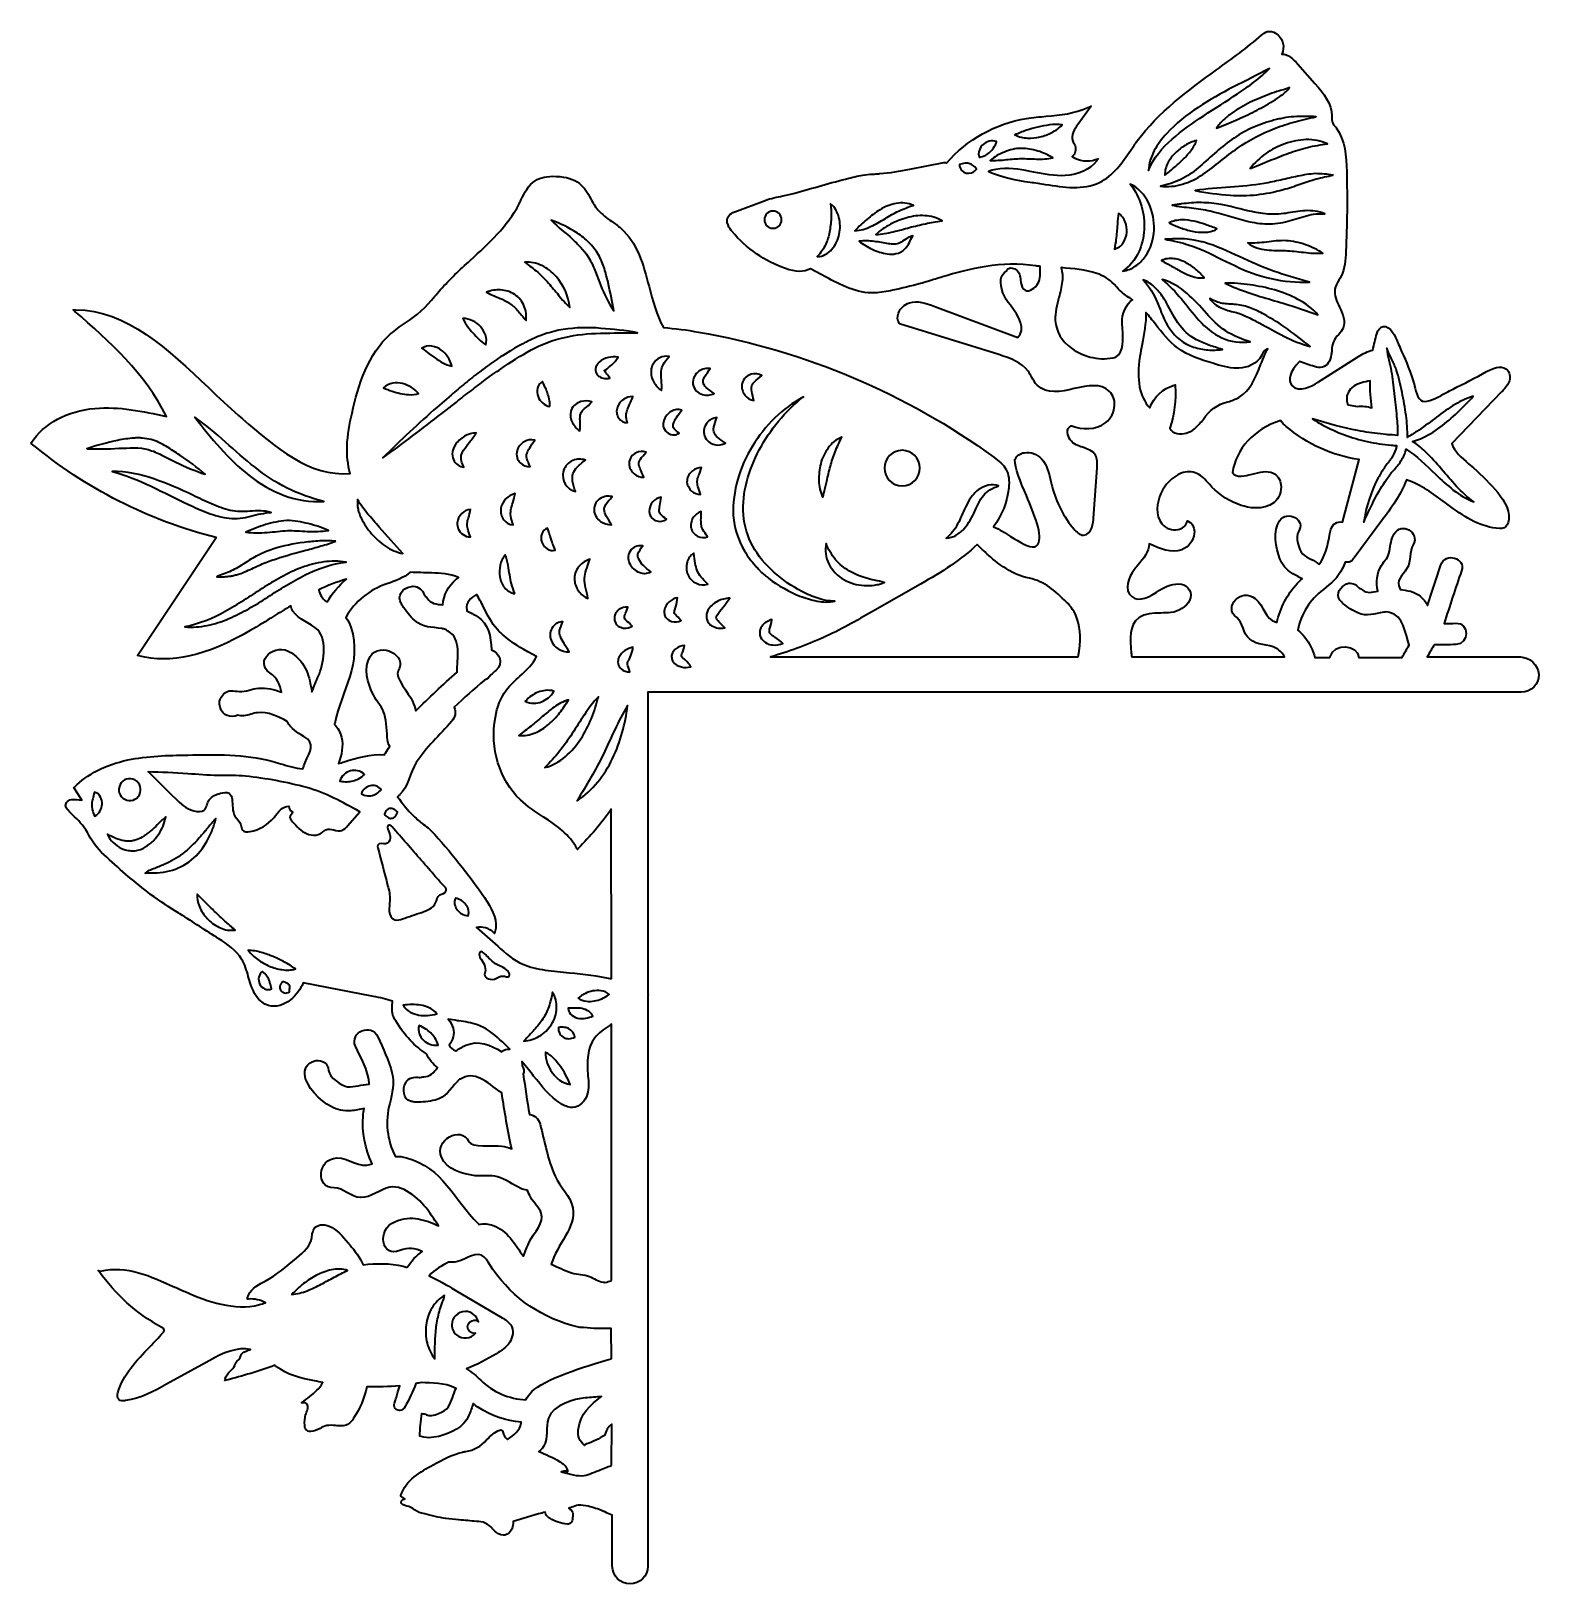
# Model space of a CAD drawing. Header units: millimetres. Extents: x 61 to 327, y 39 to 313.
import ezdxf

# ---------------------------------------------------------------- set-up
doc = ezdxf.new("R2010")
doc.units = ezdxf.units.MM
doc.header["$MEASUREMENT"] = 0
doc.layers.add('Layer 1', color=7, linetype='Continuous', lineweight=0)

msp = doc.modelspace()

# ---------------------------------------------------------------- linework, layer by layer
at = {"layer": 'Layer 1', "color": 18, "lineweight": 35, "true_color": 0x000000}
for points, knots in [([(323.99, 202.56), (323.99, 202.56), (307.52, 202.56), (307.52, 202.56), (307.94, 203.31), (308.36, 204.01), (308.79, 204.72), (310.06, 204.68), (311.33, 204.72), (312.6, 204.75), (315.03, 204.86), (315.03, 208.63), (312.6, 208.53), (311.89, 208.49), (311.22, 208.49), (310.51, 208.46), (311.5, 211.6), (312.53, 214.7), (313.58, 217.8), (314.4, 220.1), (310.73, 221.12), (309.95, 218.83), (309.14, 216.43), (308.33, 214.07), (307.59, 211.67), (306.92, 212.87), (306, 213.82), (304.55, 214.17), (303.95, 214.31), (303.35, 214.42), (302.75, 214.49), (302.75, 214.52), (302.72, 214.56), (302.72, 214.56), (301.87, 216.15), (303.18, 216.96), (303.95, 218.19), (304.73, 219.5), (304.34, 221.12), (305.05, 222.39), (306.28, 224.58), (302.93, 226.52), (301.7, 224.33), (301.13, 223.34), (301.03, 222.36), (300.85, 221.26), (300.67, 220.06), (300.04, 219.71), (299.44, 218.72), (298.63, 217.38), (298.38, 215.76), (298.77, 214.21), (298.31, 214.07), (297.81, 214), (297.36, 213.96), (296.9, 213.96), (296.47, 214.14), (296.12, 214.38), (295.91, 214.52), (295.7, 214.67), (295.45, 214.77), (295.03, 215.37), (294.04, 215.79), (293.33, 215.51), (293.3, 215.51), (293.26, 215.48), (293.26, 215.48), (292.24, 215.05), (291.29, 213.75), (292.1, 212.62), (292.24, 212.44), (292.38, 212.27), (292.56, 212.09), (292.59, 212.05), (292.59, 212.05), (292.63, 212.02), (293.44, 211.35), (294.32, 210.78), (295.27, 210.36), (296.86, 209.62), (298.2, 210.26), (299.83, 210.47), (300, 210.5), (300.18, 210.5), (300.39, 210.54), (300.53, 210.47), (300.71, 210.43), (300.88, 210.4), (303.35, 210.01), (303.67, 206.69), (304.31, 204.65), (303.88, 203.91), (303.49, 203.2), (303.07, 202.46), (303.07, 202.46), (295.42, 202.46), (295.42, 202.46), (295.31, 204.75), (291.04, 205.21), (290.37, 202.56), (290.37, 202.53), (290.37, 202.49), (290.34, 202.46), (290.34, 202.46), (287.69, 202.46), (287.69, 202.46), (287.34, 203.76), (286.7, 205), (285.89, 206.06), (285.54, 206.52), (285.12, 206.94), (284.66, 207.29), (285.22, 210.18), (286.84, 212.72), (289.17, 214.49), (290.55, 215.55), (291.75, 216.53), (292.52, 218.16), (292.7, 218.55), (292.84, 218.93), (293.02, 219.32), (293.12, 219.29), (293.26, 219.29), (293.37, 219.29), (293.62, 219.29), (293.86, 219.36), (294.08, 219.5), (294.29, 219.67), (294.5, 219.89), (294.64, 220.1), (294.64, 220.1), (299.51, 226.66), (299.51, 226.66), (301.17, 228.88), (302.86, 231.18), (303.85, 233.86), (306.39, 233.05), (308.61, 231.39), (310.76, 229.8), (311.08, 229.55), (311.4, 229.31), (311.71, 229.09), (314.29, 227.19), (317.11, 225.42), (320.32, 225.28), (320.6, 225.25), (320.85, 225.28), (321.1, 225.39), (321.56, 225.6), (321.87, 226.13), (321.94, 226.84), (322.12, 228.92), (320.75, 230.75), (319.51, 232.16), (318.13, 233.72), (316.69, 235.13), (315.14, 236.47), (315.14, 236.47), (314.85, 236.71), (314.85, 236.71), (313.62, 237.77), (312.35, 238.83), (311.86, 240.31), (311.86, 240.31), (320.67, 249.41), (320.67, 249.41), (321.2, 249.91), (321.63, 250.47), (321.94, 251.11), (322.26, 251.81), (322.19, 252.62), (321.7, 253.22), (320.99, 254.04), (319.72, 253.93), (318.03, 253.01), (316.09, 251.92), (314.08, 250.86), (312.1, 249.91), (311.71, 249.73), (311.29, 249.48), (310.83, 249.24), (309.63, 248.57), (308.26, 247.79), (307.09, 247.72), (305.96, 247.61), (305.58, 249.31), (305.29, 250.44), (305.26, 250.65), (305.22, 250.83), (305.15, 250.97), (304.55, 252.87), (303.85, 254.74), (303, 256.54), (302.82, 256.96), (302.65, 257.35), (302.47, 257.77), (302.44, 257.88), (302.4, 257.99), (302.33, 258.09), (301.87, 259.19), (301.06, 261.16), (299.76, 260.95), (299.23, 260.88), (298.84, 260.42), (298.63, 259.68), (298.34, 258.73), (298.13, 257.77), (297.92, 256.79), (297, 256.54), (296.16, 256.19), (295.38, 255.66), (295.38, 255.66), (288.15, 251.04), (288.15, 251.04), (287.37, 250.54), (284.8, 249.06), (283.6, 250.54), (282.79, 251.53), (283.25, 252.98), (284.97, 254.78), (285.82, 254.42), (286.7, 254.14), (287.58, 253.89), (288.04, 253.72), (288.54, 253.68), (289.03, 253.79), (289.84, 254), (290.41, 254.81), (290.58, 255.98), (290.62, 256.22), (290.65, 256.5), (290.69, 256.75), (290.65, 257.77), (291.08, 258.8), (291.82, 259.5), (292.17, 259.86), (292.45, 260.24), (292.66, 260.67), (293.19, 261.9), (292.59, 263.17), (292.03, 264.37), (291.54, 265.39), (291.04, 266.49), (291.22, 267.55), (291.36, 268.11), (291.61, 268.64), (291.92, 269.13), (292.06, 269.38), (292.21, 269.63), (292.35, 269.91), (292.98, 271.22), (293.09, 272.63), (293.16, 274.25), (293.37, 278.91), (293.41, 283.63), (293.3, 288.29), (293.23, 291.04), (293.05, 293.9), (291.43, 296.05), (291.39, 296.12), (291.32, 296.19), (291.29, 296.26), (290.83, 296.69), (290.62, 297.32), (290.69, 297.92), (290.69, 297.99), (290.69, 298.1), (290.69, 298.17), (290.65, 300.36), (289.24, 302.12), (287.66, 303.92), (287.66, 303.92), (284.66, 307.3), (284.66, 307.3), (283.85, 308.22), (282.93, 309.1), (281.83, 309.1), (282.12, 309.7), (282.19, 310.37), (282.01, 311.01), (281.83, 311.75), (281.38, 312.38), (280.74, 312.81), (280.32, 313.09), (279.75, 313.16), (279.26, 313.06), (278.87, 312.91), (278.55, 312.7), (278.24, 312.42), (275.73, 310.23), (272.98, 308.26), (270.3, 306.32), (265.25, 302.65), (260.03, 298.84), (256.29, 293.76), (255.91, 293.23), (255.52, 292.66), (255.13, 292.1), (253.61, 289.88), (252.02, 287.58), (249.63, 286.42), (246.73, 285.01), (243.31, 285.54), (240.03, 286.07), (239.15, 286.21), (238.23, 286.35), (237.35, 286.46), (234.81, 286.74), (232.34, 287.37), (229.98, 288.33), (230.4, 288.5), (230.82, 288.64), (231.28, 288.71), (233.33, 289.1), (235.41, 288.75), (237.35, 288.36), (237.35, 288.36), (237.98, 288.25), (237.98, 288.25), (239.78, 287.9), (241.65, 287.51), (243.52, 287.62), (245.89, 287.76), (247.93, 288.68), (249.06, 290.2), (249.06, 290.2), (249.38, 290.58), (249.38, 290.58), (249.38, 290.58), (248.92, 290.44), (248.92, 290.44), (247.51, 290.02), (245.99, 290.2), (244.76, 290.97), (245.32, 291.43), (245.5, 292.21), (245.29, 292.88), (245.22, 293.02), (245.15, 293.19), (245.07, 293.33), (245, 293.44), (244.93, 293.58), (244.9, 293.72), (244.51, 294.71), (245.15, 295.8), (245.82, 296.72), (245.82, 296.72), (248.11, 299.9), (248.11, 299.9), (248.11, 299.9), (247.54, 299.65), (247.54, 299.65), (245.25, 298.56), (242.68, 298.34), (240.17, 298.1), (239.04, 297.99), (237.84, 297.89), (236.68, 297.71), (231.21, 296.79), (226.24, 294.04), (222.57, 289.84), (222.43, 289.95), (222.25, 289.98), (222.07, 289.95), (222.07, 289.95), (216.11, 288.78), (216.11, 288.78), (214.35, 288.4), (212.55, 288.11), (210.75, 287.97), (210.47, 287.94), (210.15, 287.94), (209.87, 287.9), (209.3, 287.87), (208.74, 287.83), (208.17, 287.76), (207.22, 287.62), (206.23, 287.41), (205.32, 287.16), (202.14, 286.35), (198.93, 285.43), (195.79, 284.52), (195.12, 284.34), (194.42, 284.2), (193.64, 284.02), (192.58, 283.85), (191.56, 283.6), (190.54, 283.25), (190.54, 283.25), (185.14, 281.2), (185.14, 281.2), (184.71, 281.09), (184.36, 280.85), (184.08, 280.53), (183.3, 279.54), (184.33, 278.13), (184.68, 277.74), (187.18, 274.74), (190.46, 272.49), (194.13, 271.18), (195.9, 270.55), (197.38, 270.55), (198.51, 271.14), (198.51, 271.14), (201.29, 269.66), (201.29, 269.66), (203.73, 268.39), (206.73, 266.77), (209.9, 266.88), (210.96, 266.95), (212.05, 267.12), (213.08, 267.37), (214.67, 267.72), (216.32, 268.08), (217.95, 268.53), (218.83, 268.78), (219.75, 269.06), (220.63, 269.35), (221.05, 269.49), (221.44, 269.59), (221.86, 269.73), (226.41, 271.11), (232.41, 272.59), (238.34, 271.67), (238.58, 271.64), (238.87, 271.6), (239.11, 271.57), (239.11, 271.43), (239.11, 271.32), (239.11, 271.22), (239.15, 270.65), (239.15, 270.09), (239.08, 269.56), (238.94, 268.57), (238.3, 267.76), (237.42, 267.37), (237, 267.19), (236.54, 267.26), (236.22, 267.58), (235.8, 267.97), (235.73, 268.57), (235.66, 269.2), (235.62, 269.52), (235.55, 269.88), (235.48, 270.19), (235.23, 270.86), (234.63, 271.29), (233.93, 271.32), (233.61, 271.32), (233.29, 271.11), (233.22, 270.79), (232.66, 270.47), (232.27, 269.95), (232.2, 269.31), (231.92, 267.86), (232.87, 265.89), (233.86, 264.72), (235.44, 262.82), (236.61, 260.39), (235.2, 259.04), (235.2, 259.04), (220.49, 264.51), (220.49, 264.51), (218.9, 265.11), (217.45, 265.57), (216.04, 265.15), (215.12, 264.87), (214.42, 264.2), (214.07, 263.31), (213.82, 262.71), (213.89, 262.04), (214.24, 261.48), (214.24, 261.48), (214.28, 261.44), (214.28, 261.44), (214.28, 261.44), (231.81, 255.98), (231.81, 255.98), (233.96, 255.31), (235.87, 254.64), (237, 253.05), (237.21, 252.73), (237.42, 252.38), (237.6, 252.06), (237.88, 251.53), (238.2, 251), (238.62, 250.58), (240.28, 248.92), (242.75, 249.45), (245.15, 249.98), (247.58, 250.51), (249.84, 251), (251.39, 249.48), (252.02, 248.81), (252.34, 247.93), (252.27, 247.02), (252.2, 245.85), (251.67, 244.76), (250.75, 244.02), (248.96, 242.57), (246.45, 242.75), (244.72, 243.38), (244.72, 243.38), (244.65, 243.42), (244.65, 243.42), (244.65, 243.42), (244.58, 243.38), (244.58, 243.38), (244.16, 243.17), (243.91, 242.71), (243.95, 242.25), (244.05, 241.3), (244.65, 240.45), (245.5, 240.03), (245.85, 239.89), (246.24, 239.75), (246.59, 239.61), (247.54, 239.29), (248.43, 239.01), (248.88, 238.23), (249.24, 237.63), (249.24, 236.85), (249.17, 236.01), (249.17, 236.01), (248.57, 227.08), (248.57, 227.08), (248.53, 226.59), (248.29, 224.08), (246.77, 224.08), (246.77, 224.08), (246.77, 224.08), (246.77, 224.08), (246.1, 224.08), (245.53, 224.65), (245.11, 225.14), (243.28, 227.33), (241.94, 229.91), (241.23, 232.66), (241.16, 232.97), (241.09, 233.26), (241.02, 233.57), (240.7, 235.02), (240.35, 236.5), (239.36, 237.6), (238.58, 238.41), (237.45, 238.83), (236.33, 238.65), (235.59, 238.58), (234.99, 238.12), (234.67, 237.45), (234.67, 237.45), (234.67, 237.38), (234.67, 237.38), (234.6, 236.01), (235.62, 233.61), (236.68, 231.07), (238.09, 227.75), (239.68, 223.98), (238.72, 222.46), (238.58, 222.25), (238.37, 222.07), (238.12, 222.04), (237.17, 221.83), (235.51, 222.89), (233.89, 223.87), (232.94, 224.51), (231.95, 225.07), (230.89, 225.57), (232.37, 227.58), (233.29, 229.91), (233.57, 232.37), (233.72, 233.75), (233.57, 234.84), (233.08, 235.73), (232.62, 236.57), (231.85, 237.17), (230.96, 237.84), (215.48, 249.13), (197.63, 256.68), (178.75, 259.96), (176.71, 260.35), (174.62, 260.6), (172.54, 260.77), (171.34, 262.93), (170.64, 265.5), (170, 268.01), (169.02, 271.82), (167.96, 275.73), (165.03, 278.31), (164.5, 278.77), (163.94, 279.19), (163.37, 279.54), (162.49, 280.11), (161.68, 280.78), (160.97, 281.55), (160.48, 282.15), (160.06, 282.82), (159.7, 283.53), (159.14, 284.52), (158.57, 285.5), (157.69, 286.24), (156.7, 287.02), (155.4, 287.41), (153.6, 287.48), (151.98, 287.55), (150.81, 287.3), (149.86, 286.7), (148.66, 285.93), (147.99, 284.59), (147.36, 283.28), (147.25, 283.03), (147.11, 282.79), (147, 282.54), (144.99, 278.66), (141.68, 275.63), (138.43, 272.66), (136.56, 271), (134.8, 269.28), (133.1, 267.44), (132.79, 267.05), (132.43, 266.66), (132.12, 266.31), (130.67, 264.44), (128.94, 262.82), (126.93, 261.58), (126.01, 260.98), (125.17, 260.31), (124.32, 259.64), (120.3, 256.08), (118.6, 250.58), (117.51, 245.67), (117.02, 243.77), (116.73, 241.79), (116.63, 239.82), (116.59, 238.2), (116.77, 236.57), (117.16, 234.99), (110.03, 234.32), (103.75, 239.78), (98.18, 244.62), (98.18, 244.62), (97.47, 245.22), (97.47, 245.22), (95.71, 246.73), (93.98, 248.39), (92.15, 250.15), (85.02, 256.89), (77.68, 263.88), (68.65, 263.91), (68.65, 263.91), (68.23, 263.91), (68.23, 263.91), (68.23, 263.91), (68.54, 263.63), (68.54, 263.63), (74.68, 258.37), (80.96, 252.59), (84.7, 245.07), (80.61, 245.96), (76.34, 246.87), (72.07, 246.49), (67.2, 246.06), (63.01, 243.8), (60.85, 240.45), (60.85, 240.45), (60.78, 240.35), (60.78, 240.35), (60.78, 240.35), (60.89, 240.24), (60.89, 240.24), (70.38, 232.34), (81.56, 226.66), (93.52, 223.66), (93.52, 223.66), (79.62, 202.85), (79.62, 202.85), (79.62, 202.85), (79.83, 202.78), (79.83, 202.78), (85.37, 201.29), (91.83, 202.74), (99.52, 207.22), (100.93, 208.03), (102.31, 208.92), (103.68, 209.76), (104.67, 210.36), (105.66, 211), (106.68, 211.6), (106.75, 211.28), (106.89, 210.96), (107.07, 210.68), (108.13, 209.02), (110.14, 208.67), (111.44, 207.33), (113.28, 205.46), (112.43, 201.22), (111.58, 199.21), (111.2, 198.26), (110.77, 197.34), (110.42, 196.43), (109.93, 199.07), (109.54, 201.4), (106.79, 203.31), (103.89, 205.28), (100.08, 201.75), (103.01, 199.74), (104.32, 198.86), (104.77, 197.66), (105.02, 196.36), (103.75, 196.89), (102.38, 197.1), (101, 197.06), (99.87, 196.99), (98.74, 196.39), (97.65, 196.46), (96.48, 196.53), (95.78, 196.92), (94.79, 195.97), (94.23, 195.44), (93.94, 194.66), (94.12, 193.92), (94.12, 193.92), (94.19, 193.67), (94.19, 193.67), (94.58, 192.12), (96.17, 191.77), (97.3, 192.26), (97.65, 192.19), (98, 192.16), (98.39, 192.19), (99.24, 192.26), (99.98, 192.62), (100.79, 192.72), (102.66, 193), (104.46, 192.02), (106.05, 191.17), (106.05, 191.13), (106.08, 191.13), (106.08, 191.1), (106.79, 189.79), (107.74, 189.3), (109.01, 188.52), (111.16, 187.18), (110.07, 185.98), (109.22, 183.9), (109.08, 183.51), (108.94, 183.16), (108.8, 182.77), (107.49, 182.95), (106.19, 183.27), (104.92, 183.69), (104.39, 183.83), (103.86, 184.01), (103.33, 184.15), (98.46, 185.46), (93.38, 185.35), (88.48, 185.24), (84.98, 185.17), (81.35, 185.1), (77.86, 184.36), (73.94, 183.51), (70.7, 181.86), (68.44, 179.56), (68.44, 179.56), (68.37, 179.49), (68.37, 179.49), (68.37, 179.49), (69.74, 177.24), (69.74, 177.24), (69.14, 177.38), (68.54, 177.41), (67.91, 177.38), (67.56, 177.31), (67.27, 177.13), (67.06, 176.85), (66.92, 176.64), (66.85, 176.39), (66.92, 176.14), (66.99, 175.93), (67.1, 175.72), (67.27, 175.54), (67.66, 175.12), (68.09, 174.7), (68.47, 174.31), (69.5, 173.39), (70.34, 172.33), (70.98, 171.1), (71.75, 169.58), (72.88, 168.24), (74.19, 167.18), (76.66, 164.85), (79.23, 162.67), (81.91, 160.62), (83.54, 159.42), (85.27, 158.33), (86.92, 157.27), (86.92, 157.27), (87.1, 157.16), (87.1, 157.16), (89.39, 155.72), (91.69, 154.23), (93.98, 152.75), (95.43, 151.84), (97.05, 150.78), (98, 149.19), (98.53, 148.24), (98.92, 147.18), (99.17, 146.12), (99.31, 145.63), (99.45, 145.13), (99.62, 144.64), (100.01, 143.51), (100.93, 141.5), (102.76, 140.97), (104, 140.62), (105.48, 141.01), (106.64, 141.99), (107.63, 142.8), (108.37, 143.83), (108.9, 144.96), (108.9, 144.96), (121.32, 142.56), (121.32, 142.56), (122.45, 142.38), (123.54, 142.1), (124.64, 141.75), (124.64, 141.75), (124.67, 141.75), (124.67, 141.75), (124.67, 141.75), (124.6, 140.86), (124.6, 140.86), (124.57, 140.44), (124.57, 140.05), (124.64, 139.63), (124.74, 139.14), (124.95, 138.68), (125.24, 138.25), (126.79, 135.68), (128.62, 133.74), (130.67, 132.43), (131.13, 131.48), (131.8, 130.63), (132.61, 130), (132.29, 129.58), (131.94, 129.19), (131.55, 128.83), (131.16, 128.55), (130.67, 128.38), (130.21, 128.38), (129.93, 128.34), (129.65, 128.31), (129.36, 128.23), (128.59, 128.48), (127.42, 128.16), (127.04, 127.42), (127.04, 127.39), (127, 127.35), (127, 127.32), (126.4, 126.22), (126.47, 124.46), (127.95, 124.04), (128.2, 123.97), (128.45, 123.93), (128.69, 123.9), (128.73, 123.9), (128.76, 123.9), (128.8, 123.9), (129.96, 123.86), (131.09, 124), (132.22, 124.28), (134.09, 124.71), (134.83, 126.22), (136.07, 127.49), (136.21, 127.63), (136.35, 127.78), (136.52, 127.95), (136.7, 127.99), (136.88, 128.06), (137.05, 128.16), (139.45, 129.5), (142.03, 126.86), (143.97, 125.52), (144.46, 122.2), (145.03, 118.92), (145.73, 115.68), (145.17, 115.89), (144.6, 116.03), (144, 116.13), (142.52, 116.38), (138.64, 115.82), (138.15, 116.91), (136.81, 119.91), (131.97, 117.12), (133.31, 114.16), (134.27, 112.01), (137.02, 111.2), (139.28, 110.91), (140.58, 110.74), (141.99, 111.09), (143.23, 110.7), (144.64, 110.24), (146.01, 109.33), (147.32, 108.66), (147.67, 108.48), (148.06, 108.37), (148.48, 108.37), (148.66, 107.91), (148.87, 107.49), (149.08, 107.07), (149.58, 106.15), (150.6, 105.23), (150.95, 104.28), (151.55, 102.62), (149.68, 100.89), (148.84, 99.17), (148.45, 98.35), (148.1, 97.51), (147.81, 96.66), (146.3, 98.81), (144.96, 101.21), (142.45, 102.13), (141.64, 102.41), (140.76, 102.48), (139.91, 102.31), (139.88, 102.34), (139.84, 102.41), (139.81, 102.45), (135.5, 106.64), (133.6, 112.36), (127.11, 114.09), (126.47, 114.26), (125.84, 114.34), (125.17, 114.3), (123.68, 117.19), (123.33, 120.51), (124.18, 123.65), (124.64, 125.52), (125.02, 127.21), (124.57, 129.12), (124.04, 131.3), (122.94, 133.39), (122.06, 135.43), (120.97, 137.97), (117.02, 136.28), (118.11, 133.77), (118.96, 131.83), (120.4, 129.58), (120.51, 127.39), (120.51, 127.28), (120.51, 127.18), (120.51, 127.07), (119.2, 127.04), (118, 126.54), (116.7, 126.61), (115.71, 126.68), (113.45, 128.38), (113.38, 129.47), (113.21, 132.22), (108.97, 131.62), (109.15, 128.87), (109.29, 126.65), (111.94, 124.11), (113.81, 123.12), (114.86, 122.52), (116.1, 122.27), (117.3, 122.38), (118.11, 122.45), (118.89, 122.66), (119.66, 122.77), (119.56, 122.34), (119.49, 121.92), (119.45, 121.46), (119.24, 118.57), (119.8, 115.68), (121.04, 113.03), (121, 112.99), (120.93, 112.99), (120.9, 112.96), (118.71, 112.04), (117.16, 114.12), (114.83, 114.05), (111.41, 113.95), (110.95, 108.66), (114.37, 108.76), (115.96, 108.83), (117.23, 107.07), (118.99, 107.03), (120.97, 107), (122.38, 108.51), (124.21, 108.87), (126.79, 109.36), (129.86, 106.36), (131.09, 104.56), (131.66, 103.72), (132.22, 102.87), (132.82, 102.06), (130.35, 103.08), (128.16, 104.07), (125.06, 102.76), (121.81, 101.42), (122.7, 96.31), (125.98, 97.68), (127.42, 98.28), (128.69, 98.04), (129.93, 97.51), (128.87, 96.77), (127.95, 95.81), (127.25, 94.72), (127, 94.79), (126.79, 94.86), (126.54, 94.9), (124.21, 95.43), (121.81, 95.5), (119.45, 95.14), (119.03, 96.34), (117.86, 97.79), (117.16, 98.64), (117.02, 98.78), (116.91, 98.92), (116.84, 99.02), (115.85, 100.26), (114.83, 101.42), (113.49, 101.99), (112.54, 102.38), (111.23, 102.34), (110.74, 101.42), (110.6, 101.11), (110.49, 100.75), (110.45, 100.37), (110.45, 100.22), (110.42, 100.12), (110.42, 99.98), (110.17, 98.53), (109.01, 97.44), (107.7, 96.34), (105.97, 94.9), (104.14, 93.38), (102.13, 92.25), (102.13, 92.25), (101.92, 92.15), (101.92, 92.15), (100.68, 91.48), (99.31, 90.7), (99.06, 89.32), (99.06, 89.32), (99.02, 89.11), (99.02, 89.11), (99.02, 89.11), (99.24, 89.11), (99.24, 89.11), (100.26, 89.18), (101.28, 88.94), (102.2, 88.44), (101.85, 88.34), (101.49, 88.19), (101.14, 88.12), (96.7, 86.99), (92, 88.65), (88.02, 90.42), (87.42, 90.66), (86.82, 90.95), (86.18, 91.23), (81.99, 93.13), (77.65, 95.14), (73.06, 94.05), (73.06, 94.05), (72.67, 94.16), (72.67, 94.16), (72.67, 94.16), (72.81, 93.98), (72.81, 93.98), (75.67, 89.92), (79.41, 86.57), (83.78, 84.17), (84.03, 84.03), (84.28, 83.89), (84.31, 83.64), (84.28, 83.43), (84.21, 83.26), (84.07, 83.15), (83.33, 82.3), (82.55, 81.49), (81.77, 80.68), (79.45, 78.28), (77.05, 75.78), (76.13, 72.53), (76.02, 72.21), (76.02, 71.9), (76.13, 71.58), (76.34, 71.26), (76.73, 71.05), (77.12, 71.12), (77.22, 71.12), (77.36, 71.12), (77.47, 71.16), (80.12, 71.51), (82.55, 72.85), (84.74, 74.05), (84.74, 74.05), (92.25, 78.21), (92.25, 78.21), (94.72, 79.59), (97.3, 80.72), (99.59, 80.19), (99.31, 80.12), (99.02, 80.01), (98.71, 79.87), (98.46, 79.8), (98.25, 79.66), (98.07, 79.48), (97.93, 79.34), (97.86, 79.13), (97.79, 78.95), (97.72, 78.7), (97.58, 78.46), (97.37, 78.32), (97.12, 78.14), (96.91, 77.86), (96.84, 77.54), (96.8, 77.47), (96.8, 77.4), (96.77, 77.36), (96.59, 76.98), (96.31, 76.66), (95.99, 76.38), (95.6, 75.95), (95.18, 75.53), (95.07, 74.97), (95.07, 74.97), (95.04, 74.72), (95.04, 74.72), (95.04, 74.72), (95.29, 74.79), (95.29, 74.79), (98.18, 75.49), (101.04, 76.38), (103.86, 77.4), (103.93, 77.33), (104, 77.29), (104.07, 77.22), (106.08, 75.71), (108.51, 75.11), (110.88, 74.65), (111.37, 74.54), (111.87, 74.47), (112.36, 74.37), (112.32, 74.29), (112.29, 74.26), (112.25, 74.19), (112.08, 73.87), (111.87, 73.59), (111.62, 73.31), (110.81, 72.5), (109.93, 71.75), (109.01, 71.08), (109.01, 71.08), (108.58, 70.77), (108.58, 70.77), (108.58, 70.77), (109.11, 70.8), (109.11, 70.8), (109.26, 70.8), (109.36, 70.77), (109.47, 70.66), (109.64, 70.48), (109.71, 70.24), (109.71, 69.99), (109.68, 69.71), (109.61, 69.43), (109.47, 69.14), (109.4, 69), (109.36, 68.83), (109.29, 68.69), (109.15, 68.09), (109.08, 67.49), (109.15, 66.85), (109.11, 66.57), (109.18, 66.32), (109.33, 66.08), (109.54, 65.83), (109.82, 65.69), (110.14, 65.69), (110.17, 65.69), (110.17, 65.69), (110.21, 65.69), (110.81, 65.72), (111.37, 65.93), (111.87, 66.25), (112.22, 66.46), (112.61, 66.64), (113.03, 66.75), (113.56, 66.82), (114.09, 66.82), (114.58, 66.75), (115.32, 66.67), (116.06, 66.57), (116.73, 66.96), (117.16, 67.24), (117.51, 67.59), (117.79, 68.05), (118.92, 69.74), (119.7, 71.61), (120.12, 73.59), (122.06, 73.55), (124, 73.62), (125.94, 73.8), (125.69, 73.06), (125.52, 72.35), (125.34, 71.79), (125.24, 71.37), (125.17, 71.05), (125.09, 70.91), (124.95, 70.63), (124.92, 70.31), (124.99, 70.03), (125.13, 69.67), (125.48, 69.43), (125.87, 69.43), (125.91, 69.43), (125.91, 69.43), (125.94, 69.43), (126.37, 69.46), (126.72, 69.74), (126.89, 70.1), (127.63, 71.4), (128.27, 72.78), (128.8, 74.19), (129.12, 74.22), (129.43, 74.29), (129.72, 74.37), (131.62, 74.22), (133.95, 74.29), (135.64, 73.45), (135.75, 73.41), (135.82, 73.34), (135.89, 73.31), (135.33, 72.25), (135.18, 71.05), (134.51, 70.03), (134.02, 69.25), (131.62, 68.19), (130.7, 68.65), (130.42, 68.79), (130.14, 68.86), (129.82, 68.86), (129.65, 67.56), (129.54, 66.22), (129.47, 64.88), (131.34, 64.13), (134.41, 65.12), (136, 66.11), (136.95, 66.71), (137.72, 67.56), (138.18, 68.58), (138.5, 69.25), (138.68, 69.99), (138.92, 70.66), (139.21, 70.38), (139.56, 70.13), (139.88, 69.92), (142.13, 68.44), (144.71, 67.56), (147.39, 67.38), (147.39, 67.35), (147.39, 67.27), (147.39, 67.24), (147.21, 65.76), (146.05, 65.12), (144.99, 64.28), (144.57, 64.63), (144.29, 65.09), (144.18, 65.62), (144.18, 65.76), (144.11, 65.86), (144, 65.97), (143.9, 66.04), (143.76, 66.04), (143.62, 65.97), (142.7, 65.62), (141.99, 64.91), (141.29, 64.24), (140.37, 63.11), (139.07, 62.37), (137.62, 62.19), (137.41, 62.16), (137.2, 62.12), (137.02, 62.05), (135.15, 61.63), (133.49, 60.71), (131.87, 59.83), (130.67, 59.23), (129.54, 58.49), (128.48, 57.68), (127.39, 56.83), (126.61, 55.7), (126.15, 54.4), (126.15, 54.4), (126.12, 54.29), (126.12, 54.29), (126.12, 54.29), (126.86, 53.83), (126.86, 53.83), (126.68, 53.76), (126.54, 53.69), (126.4, 53.62), (126.26, 53.52), (126.19, 53.38), (126.19, 53.23), (126.19, 53.13), (126.22, 52.99), (126.29, 52.92), (126.37, 52.85), (126.47, 52.78), (126.54, 52.74), (126.75, 52.67), (126.96, 52.6), (127.18, 52.53), (127.67, 52.42), (128.13, 52.21), (128.55, 51.89), (129.08, 51.51), (129.68, 51.26), (130.35, 51.15), (131.59, 50.8), (132.82, 50.52), (134.09, 50.34), (134.83, 50.24), (135.61, 50.16), (136.35, 50.09), (136.35, 50.09), (136.42, 50.09), (136.42, 50.09), (137.44, 50.02), (138.47, 49.92), (139.49, 49.81), (140.58, 49.88), (141.64, 49.42), (142.31, 48.54), (142.45, 48.4), (142.59, 48.26), (142.73, 48.12), (143.12, 47.7), (143.65, 47.45), (144.25, 47.38), (144.36, 47.38), (144.43, 47.38), (144.53, 47.41), (145.1, 47.55), (145.52, 47.94), (145.73, 48.47), (145.91, 48.89), (145.98, 49.35), (145.98, 49.81), (145.98, 49.81), (150.46, 51.15), (150.46, 51.15), (150.85, 51.26), (151.24, 51.36), (151.62, 51.43), (151.62, 51.43), (151.73, 51.19), (151.73, 51.19), (151.8, 51.05), (151.87, 50.91), (151.98, 50.76), (152.12, 50.62), (152.26, 50.48), (152.44, 50.38), (153.39, 49.78), (154.48, 49.42), (155.61, 49.35), (155.79, 49.35), (155.96, 49.39), (156.14, 49.49), (156.28, 49.64), (156.35, 49.78), (156.39, 49.95), (156.56, 50.62), (156.67, 51.36), (156.21, 51.86), (156.1, 51.96), (155.96, 52.07), (155.82, 52.14), (155.96, 52.18), (156.07, 52.25), (156.21, 52.28), (156.21, 52.28), (156.28, 52.32), (156.28, 52.32), (156.67, 52.46), (157.06, 52.6), (157.48, 52.67), (158.08, 52.7), (158.68, 52.67), (159.24, 52.49), (160.13, 52.28), (160.97, 52), (161.82, 51.65), (162, 51.58), (162.17, 51.51), (162.31, 51.43), (162.7, 51.26), (163.12, 51.08), (163.51, 50.94), (163.51, 50.94), (163.51, 41.91), (163.51, 41.91), (163.51, 40.18), (164.92, 38.77), (166.65, 38.77), (168.38, 38.77), (169.79, 40.18), (169.79, 41.91), (169.79, 41.91), (169.79, 142.73), (169.79, 142.73), (169.79, 142.73), (169.79, 142.73), (169.79, 142.73), (169.79, 142.73), (169.93, 142.87), (169.93, 142.87), (169.93, 142.87), (169.79, 142.98), (169.79, 142.98), (169.79, 142.98), (169.79, 196.32), (169.79, 196.32), (169.79, 196.32), (324.13, 196.32), (324.13, 196.32), (325.86, 196.32), (327.27, 197.73), (327.24, 199.46), (327.1, 201.19), (325.72, 202.56), (323.99, 202.56), (323.99, 202.56), (323.99, 202.56), (323.99, 202.56)], [0, 0, 0, 0, 1, 1, 1, 2, 2, 2, 3, 3, 3, 4, 4, 4, 5, 5, 5, 6, 6, 6, 7, 7, 7, 8, 8, 8, 9, 9, 9, 10, 10, 10, 11, 11, 11, 12, 12, 12, 13, 13, 13, 14, 14, 14, 15, 15, 15, 16, 16, 16, 17, 17, 17, 18, 18, 18, 19, 19, 19, 20, 20, 20, 21, 21, 21, 22, 22, 22, 23, 23, 23, 24, 24, 24, 25, 25, 25, 26, 26, 26, 27, 27, 27, 28, 28, 28, 29, 29, 29, 30, 30, 30, 31, 31, 31, 32, 32, 32, 33, 33, 33, 34, 34, 34, 35, 35, 35, 36, 36, 36, 37, 37, 37, 38, 38, 38, 39, 39, 39, 40, 40, 40, 41, 41, 41, 42, 42, 42, 43, 43, 43, 44, 44, 44, 45, 45, 45, 46, 46, 46, 47, 47, 47, 48, 48, 48, 49, 49, 49, 50, 50, 50, 51, 51, 51, 52, 52, 52, 53, 53, 53, 54, 54, 54, 55, 55, 55, 56, 56, 56, 57, 57, 57, 58, 58, 58, 59, 59, 59, 60, 60, 60, 61, 61, 61, 62, 62, 62, 63, 63, 63, 64, 64, 64, 65, 65, 65, 66, 66, 66, 67, 67, 67, 68, 68, 68, 69, 69, 69, 70, 70, 70, 71, 71, 71, 72, 72, 72, 73, 73, 73, 74, 74, 74, 75, 75, 75, 76, 76, 76, 77, 77, 77, 78, 78, 78, 79, 79, 79, 80, 80, 80, 81, 81, 81, 82, 82, 82, 83, 83, 83, 84, 84, 84, 85, 85, 85, 86, 86, 86, 87, 87, 87, 88, 88, 88, 89, 89, 89, 90, 90, 90, 91, 91, 91, 92, 92, 92, 93, 93, 93, 94, 94, 94, 95, 95, 95, 96, 96, 96, 97, 97, 97, 98, 98, 98, 99, 99, 99, 100, 100, 100, 101, 101, 101, 102, 102, 102, 103, 103, 103, 104, 104, 104, 105, 105, 105, 106, 106, 106, 107, 107, 107, 108, 108, 108, 109, 109, 109, 110, 110, 110, 111, 111, 111, 112, 112, 112, 113, 113, 113, 114, 114, 114, 115, 115, 115, 116, 116, 116, 117, 117, 117, 118, 118, 118, 119, 119, 119, 120, 120, 120, 121, 121, 121, 122, 122, 122, 123, 123, 123, 124, 124, 124, 125, 125, 125, 126, 126, 126, 127, 127, 127, 128, 128, 128, 129, 129, 129, 130, 130, 130, 131, 131, 131, 132, 132, 132, 133, 133, 133, 134, 134, 134, 135, 135, 135, 136, 136, 136, 137, 137, 137, 138, 138, 138, 139, 139, 139, 140, 140, 140, 141, 141, 141, 142, 142, 142, 143, 143, 143, 144, 144, 144, 145, 145, 145, 146, 146, 146, 147, 147, 147, 148, 148, 148, 149, 149, 149, 150, 150, 150, 151, 151, 151, 152, 152, 152, 153, 153, 153, 154, 154, 154, 155, 155, 155, 156, 156, 156, 157, 157, 157, 158, 158, 158, 159, 159, 159, 160, 160, 160, 161, 161, 161, 162, 162, 162, 163, 163, 163, 164, 164, 164, 165, 165, 165, 166, 166, 166, 167, 167, 167, 168, 168, 168, 169, 169, 169, 170, 170, 170, 171, 171, 171, 172, 172, 172, 173, 173, 173, 174, 174, 174, 175, 175, 175, 176, 176, 176, 177, 177, 177, 178, 178, 178, 179, 179, 179, 180, 180, 180, 181, 181, 181, 182, 182, 182, 183, 183, 183, 184, 184, 184, 185, 185, 185, 186, 186, 186, 187, 187, 187, 188, 188, 188, 189, 189, 189, 190, 190, 190, 191, 191, 191, 192, 192, 192, 193, 193, 193, 194, 194, 194, 195, 195, 195, 196, 196, 196, 197, 197, 197, 198, 198, 198, 199, 199, 199, 200, 200, 200, 201, 201, 201, 202, 202, 202, 203, 203, 203, 204, 204, 204, 205, 205, 205, 206, 206, 206, 207, 207, 207, 208, 208, 208, 209, 209, 209, 210, 210, 210, 211, 211, 211, 212, 212, 212, 213, 213, 213, 214, 214, 214, 215, 215, 215, 216, 216, 216, 217, 217, 217, 218, 218, 218, 219, 219, 219, 220, 220, 220, 221, 221, 221, 222, 222, 222, 223, 223, 223, 224, 224, 224, 225, 225, 225, 226, 226, 226, 227, 227, 227, 228, 228, 228, 229, 229, 229, 230, 230, 230, 231, 231, 231, 232, 232, 232, 233, 233, 233, 234, 234, 234, 235, 235, 235, 236, 236, 236, 237, 237, 237, 238, 238, 238, 239, 239, 239, 240, 240, 240, 241, 241, 241, 242, 242, 242, 243, 243, 243, 244, 244, 244, 245, 245, 245, 246, 246, 246, 247, 247, 247, 248, 248, 248, 249, 249, 249, 250, 250, 250, 251, 251, 251, 252, 252, 252, 253, 253, 253, 254, 254, 254, 255, 255, 255, 256, 256, 256, 257, 257, 257, 258, 258, 258, 259, 259, 259, 260, 260, 260, 261, 261, 261, 262, 262, 262, 263, 263, 263, 264, 264, 264, 265, 265, 265, 266, 266, 266, 267, 267, 267, 268, 268, 268, 269, 269, 269, 270, 270, 270, 271, 271, 271, 272, 272, 272, 273, 273, 273, 274, 274, 274, 275, 275, 275, 276, 276, 276, 277, 277, 277, 278, 278, 278, 279, 279, 279, 280, 280, 280, 281, 281, 281, 282, 282, 282, 283, 283, 283, 284, 284, 284, 285, 285, 285, 286, 286, 286, 287, 287, 287, 288, 288, 288, 289, 289, 289, 290, 290, 290, 291, 291, 291, 292, 292, 292, 293, 293, 293, 294, 294, 294, 295, 295, 295, 296, 296, 296, 297, 297, 297, 298, 298, 298, 299, 299, 299, 300, 300, 300, 301, 301, 301, 302, 302, 302, 303, 303, 303, 304, 304, 304, 305, 305, 305, 306, 306, 306, 307, 307, 307, 308, 308, 308, 309, 309, 309, 310, 310, 310, 311, 311, 311, 312, 312, 312, 313, 313, 313, 314, 314, 314, 315, 315, 315, 316, 316, 316, 317, 317, 317, 318, 318, 318, 319, 319, 319, 320, 320, 320, 321, 321, 321, 322, 322, 322, 323, 323, 323, 324, 324, 324, 325, 325, 325, 326, 326, 326, 327, 327, 327, 328, 328, 328, 329, 329, 329, 330, 330, 330, 331, 331, 331, 332, 332, 332, 333, 333, 333, 334, 334, 334, 335, 335, 335, 336, 336, 336, 337, 337, 337, 338, 338, 338, 339, 339, 339, 340, 340, 340, 341, 341, 341, 342, 342, 342, 343, 343, 343, 344, 344, 344, 345, 345, 345, 346, 346, 346, 347, 347, 347, 348, 348, 348, 349, 349, 349, 350, 350, 350, 351, 351, 351, 352, 352, 352, 353, 353, 353, 354, 354, 354, 355, 355, 355, 356, 356, 356, 357, 357, 357, 358, 358, 358, 359, 359, 359, 360, 360, 360, 361, 361, 361, 362, 362, 362, 363, 363, 363, 364, 364, 364, 365, 365, 365, 366, 366, 366, 367, 367, 367, 368, 368, 368, 369, 369, 369, 370, 370, 370, 371, 371, 371, 372, 372, 372, 373, 373, 373, 374, 374, 374, 375, 375, 375, 376, 376, 376, 377, 377, 377, 378, 378, 378, 379, 379, 379, 380, 380, 380, 381, 381, 381, 382, 382, 382, 383, 383, 383, 384, 384, 384, 385, 385, 385, 386, 386, 386, 387, 387, 387, 388, 388, 388, 389, 389, 389, 390, 390, 390, 391, 391, 391, 392, 392, 392, 393, 393, 393, 394, 394, 394, 395, 395, 395, 396, 396, 396, 397, 397, 397, 398, 398, 398, 399, 399, 399, 400, 400, 400, 401, 401, 401, 402, 402, 402, 403, 403, 403, 404, 404, 404, 405, 405, 405, 406, 406, 406, 407, 407, 407, 408, 408, 408, 409, 409, 409, 410, 410, 410, 411, 411, 411, 412, 412, 412, 413, 413, 413, 414, 414, 414, 415, 415, 415, 416, 416, 416, 417, 417, 417, 418, 418, 418, 419, 419, 419, 420, 420, 420, 421, 421, 421, 422, 422, 422, 423, 423, 423, 424, 424, 424, 425, 425, 425, 426, 426, 426, 427, 427, 427, 428, 428, 428, 429, 429, 429, 430, 430, 430, 431, 431, 431, 432, 432, 432, 433, 433, 433, 434, 434, 434, 435, 435, 435, 436, 436, 436, 437, 437, 437, 438, 438, 438, 439, 439, 439, 440, 440, 440, 441, 441, 441, 442, 442, 442, 443, 443, 443, 444, 444, 444, 445, 445, 445, 446, 446, 446, 447, 447, 447, 448, 448, 448, 449, 449, 449, 450, 450, 450, 451, 451, 451, 452, 452, 452, 453, 453, 453, 454, 454, 454, 455, 455, 455, 456, 456, 456, 457, 457, 457, 458, 458, 458, 459, 459, 459, 460, 460, 460, 461, 461, 461, 462, 462, 462, 463, 463, 463, 464, 464, 464, 465, 465, 465, 466, 466, 466, 467, 467, 467, 468, 468, 468, 469, 469, 469, 470, 470, 470, 471, 471, 471, 472, 472, 472, 473, 473, 473, 474, 474, 474, 475, 475, 475, 476, 476, 476, 477, 477, 477, 478, 478, 478, 479, 479, 479, 480, 480, 480, 480]), ([(259.29, 292.03), (259.89, 293.12), (260.6, 294.15), (261.44, 295.03), (263.1, 296.79), (265.01, 298.38), (267.05, 299.68), (269.06, 300.99), (271.14, 302.19), (273.3, 303.28), (275.41, 304.38), (277.53, 305.4), (279.65, 306.56), (278.8, 305.68), (277.92, 304.87), (276.93, 304.17), (275.98, 303.42), (274.99, 302.75), (274, 302.08), (272.03, 300.74), (270.02, 299.51), (268.04, 298.2), (266.06, 296.93), (264.2, 295.56), (262.43, 294.04), (260.7, 292.52), (259.15, 290.76), (258.27, 288.54), (258.34, 289.77), (258.69, 290.94), (259.29, 292.03)], [0, 0, 0, 0, 1, 1, 1, 2, 2, 2, 3, 3, 3, 4, 4, 4, 5, 5, 5, 6, 6, 6, 7, 7, 7, 8, 8, 8, 9, 9, 9, 10, 10, 10, 10]), ([(279.65, 302.01), (280.21, 302.22), (280.81, 302.44), (281.41, 302.61), (281.69, 302.68), (282.01, 302.79), (282.29, 302.86), (282.43, 302.9), (282.57, 302.93), (282.75, 303), (282.89, 303.04), (283.03, 303.11), (283.17, 303.18), (283, 302.9), (282.79, 302.65), (282.54, 302.44), (282.29, 302.22), (282.05, 302.01), (281.8, 301.84), (281.31, 301.45), (280.78, 301.1), (280.25, 300.78), (279.19, 300.11), (278.13, 299.51), (277.04, 298.98), (275.94, 298.45), (274.85, 297.92), (273.72, 297.43), (273.72, 297.43), (272.03, 296.72), (272.03, 296.72), (271.46, 296.47), (270.9, 296.26), (270.3, 295.98), (270.65, 296.55), (271.04, 297.04), (271.53, 297.46), (271.99, 297.89), (272.49, 298.27), (273.01, 298.66), (274.04, 299.37), (275.1, 300), (276.22, 300.57), (277.35, 301.1), (278.52, 301.55), (279.65, 302.01), (279.65, 302.01), (279.65, 302.01), (279.65, 302.01)], [0, 0, 0, 0, 1, 1, 1, 2, 2, 2, 3, 3, 3, 4, 4, 4, 5, 5, 5, 6, 6, 6, 7, 7, 7, 8, 8, 8, 9, 9, 9, 10, 10, 10, 11, 11, 11, 12, 12, 12, 13, 13, 13, 14, 14, 14, 15, 15, 15, 16, 16, 16, 16]), ([(236.68, 295.63), (237.35, 295.84), (238.02, 296.05), (238.69, 296.19), (239.36, 296.37), (240.07, 296.47), (240.77, 296.58), (241.51, 296.69), (242.29, 296.69), (243.03, 296.58), (242.5, 296.02), (241.86, 295.59), (241.19, 295.24), (240.52, 294.89), (239.85, 294.64), (239.11, 294.46), (238.37, 294.29), (237.63, 294.22), (236.89, 294.25), (236.11, 294.29), (235.34, 294.46), (234.67, 294.82), (235.3, 295.1), (235.97, 295.38), (236.68, 295.63), (236.68, 295.63), (236.68, 295.63), (236.68, 295.63)], [0, 0, 0, 0, 1, 1, 1, 2, 2, 2, 3, 3, 3, 4, 4, 4, 5, 5, 5, 6, 6, 6, 7, 7, 7, 8, 8, 8, 9, 9, 9, 9]), ([(287.9, 298.03), (286.63, 297.71), (285.4, 297.46), (284.16, 297.11), (282.93, 296.79), (281.73, 296.4), (280.56, 295.95), (278.24, 295.06), (276.01, 293.9), (274, 292.45), (272.98, 291.75), (271.99, 290.97), (271, 290.16), (270.02, 289.38), (268.99, 288.54), (267.9, 287.83), (266.81, 287.09), (265.57, 286.49), (264.3, 286.1), (263.03, 285.71), (261.69, 285.61), (260.39, 285.75), (261.62, 286), (262.85, 286.39), (263.98, 286.95), (265.08, 287.51), (266.14, 288.18), (267.05, 289), (268.96, 290.58), (270.79, 292.45), (272.98, 293.97), (275.13, 295.52), (277.57, 296.65), (280.14, 297.32), (280.46, 297.43), (280.78, 297.5), (281.09, 297.57), (281.41, 297.64), (281.73, 297.71), (282.05, 297.78), (282.68, 297.89), (283.35, 297.99), (283.99, 298.03), (285.29, 298.06), (286.6, 298.1), (287.9, 298.03), (287.9, 298.03), (287.9, 298.03), (287.9, 298.03)], [0, 0, 0, 0, 1, 1, 1, 2, 2, 2, 3, 3, 3, 4, 4, 4, 5, 5, 5, 6, 6, 6, 7, 7, 7, 8, 8, 8, 9, 9, 9, 10, 10, 10, 11, 11, 11, 12, 12, 12, 13, 13, 13, 14, 14, 14, 15, 15, 15, 16, 16, 16, 16]), ([(228.35, 290.83), (228.21, 291.25), (228.21, 291.71), (228.39, 292.14), (228.53, 292.52), (228.74, 292.88), (229.06, 293.12), (229.34, 293.41), (229.73, 293.58), (230.12, 293.69), (230.54, 293.79), (231, 293.79), (231.42, 293.65), (231.32, 293.26), (231.14, 292.88), (230.89, 292.52), (230.54, 291.99), (230.05, 291.57), (229.52, 291.25), (229.13, 291.08), (228.74, 290.94), (228.35, 290.83)], [0, 0, 0, 0, 1, 1, 1, 2, 2, 2, 3, 3, 3, 4, 4, 4, 5, 5, 5, 6, 6, 6, 7, 7, 7, 7]), ([(261.69, 289.88), (262.04, 290.55), (262.5, 291.15), (263.03, 291.64), (263.56, 292.14), (264.12, 292.59), (264.72, 292.95), (265.36, 293.33), (266.03, 293.62), (266.77, 293.83), (266.49, 293.12), (266.14, 292.49), (265.68, 291.92), (265.25, 291.39), (264.79, 290.87), (264.3, 290.41), (263.81, 289.95), (263.35, 289.49), (262.82, 289.07), (262.33, 288.64), (261.8, 288.18), (261.16, 287.69), (261.16, 288.43), (261.34, 289.21), (261.69, 289.88), (261.69, 289.88), (261.69, 289.88), (261.69, 289.88)], [0, 0, 0, 0, 1, 1, 1, 2, 2, 2, 3, 3, 3, 4, 4, 4, 5, 5, 5, 6, 6, 6, 7, 7, 7, 8, 8, 8, 9, 9, 9, 9]), ([(286.35, 292.59), (285.22, 292.31), (284.09, 291.99), (283, 291.57), (281.9, 291.18), (280.81, 290.72), (279.68, 290.27), (278.55, 289.81), (277.46, 289.31), (276.22, 288.89), (277, 289.88), (277.95, 290.76), (278.98, 291.5), (280.03, 292.24), (281.16, 292.81), (282.36, 293.26), (283.56, 293.69), (284.87, 293.93), (286.14, 293.97), (287.44, 294.01), (288.71, 293.76), (289.88, 293.23), (288.75, 293.09), (287.55, 292.88), (286.35, 292.59), (286.35, 292.59), (286.35, 292.59), (286.35, 292.59)], [0, 0, 0, 0, 1, 1, 1, 2, 2, 2, 3, 3, 3, 4, 4, 4, 5, 5, 5, 6, 6, 6, 7, 7, 7, 8, 8, 8, 9, 9, 9, 9]), ([(235.76, 292.42), (236.75, 292.42), (237.74, 292.24), (238.69, 291.96), (239.64, 291.68), (240.52, 291.29), (241.37, 290.76), (240.42, 290.58), (239.43, 290.51), (238.48, 290.55), (237.53, 290.58), (236.64, 290.62), (235.8, 290.62), (234.95, 290.62), (234.07, 290.51), (233.15, 290.44), (232.2, 290.34), (231.25, 290.3), (230.26, 290.3), (231.03, 290.94), (231.88, 291.43), (232.8, 291.78), (233.75, 292.21), (234.77, 292.42), (235.76, 292.42)], [0, 0, 0, 0, 1, 1, 1, 2, 2, 2, 3, 3, 3, 4, 4, 4, 5, 5, 5, 6, 6, 6, 7, 7, 7, 8, 8, 8, 8]), ([(227.01, 288.11), (226.38, 287.9), (225.71, 288.08), (225.25, 288.54), (225, 288.82), (224.86, 289.17), (224.86, 289.56), (225.18, 289.67), (225.5, 289.77), (225.85, 289.81), (226.06, 289.84), (226.31, 289.84), (226.52, 289.77), (226.77, 289.7), (226.98, 289.63), (227.15, 289.49), (227.44, 289.28), (227.68, 289.03), (227.89, 288.75), (227.68, 288.5), (227.37, 288.25), (227.01, 288.11)], [0, 0, 0, 0, 1, 1, 1, 2, 2, 2, 3, 3, 3, 4, 4, 4, 5, 5, 5, 6, 6, 6, 7, 7, 7, 7]), ([(258.3, 282.75), (259.01, 281.27), (259.33, 279.61), (259.26, 277.99), (259.19, 276.33), (258.66, 274.71), (257.7, 273.33), (257.21, 272.66), (256.61, 272.06), (255.94, 271.6), (255.27, 271.14), (254.49, 270.86), (253.72, 270.76), (254.92, 271.6), (255.87, 272.73), (256.5, 274.04), (257.1, 275.31), (257.42, 276.68), (257.49, 278.06), (257.56, 279.47), (257.42, 280.88), (257.03, 282.22), (256.65, 283.63), (255.94, 284.97), (255.02, 286.1), (256.43, 285.54), (257.6, 284.23), (258.3, 282.75), (258.3, 282.75), (258.3, 282.75), (258.3, 282.75)], [0, 0, 0, 0, 1, 1, 1, 2, 2, 2, 3, 3, 3, 4, 4, 4, 5, 5, 5, 6, 6, 6, 7, 7, 7, 8, 8, 8, 9, 9, 9, 10, 10, 10, 10]), ([(290.9, 287.69), (289.88, 287.51), (288.89, 287.3), (287.9, 287.02), (286.91, 286.74), (285.96, 286.42), (285.01, 286.1), (284.06, 285.75), (283.07, 285.43), (282.05, 285.15), (279.01, 284.27), (275.84, 283.95), (272.7, 284.16), (270.62, 284.3), (268.57, 284.59), (266.52, 284.97), (268.57, 285.29), (270.62, 285.47), (272.7, 285.57), (274.71, 285.71), (276.72, 285.89), (278.69, 286.24), (279.19, 286.31), (279.68, 286.42), (280.18, 286.53), (280.67, 286.6), (281.16, 286.74), (281.66, 286.84), (282.65, 287.06), (283.63, 287.3), (284.66, 287.51), (285.68, 287.73), (286.74, 287.9), (287.76, 287.97), (288.78, 287.94), (289.84, 287.87), (290.9, 287.69), (290.9, 287.69), (290.9, 287.69), (290.9, 287.69)], [0, 0, 0, 0, 1, 1, 1, 2, 2, 2, 3, 3, 3, 4, 4, 4, 5, 5, 5, 6, 6, 6, 7, 7, 7, 8, 8, 8, 9, 9, 9, 10, 10, 10, 11, 11, 11, 12, 12, 12, 13, 13, 13, 13]), ([(203.62, 277.28), (203.45, 276.3), (202.99, 275.38), (202.32, 274.6), (201.97, 274.21), (201.58, 273.9), (201.15, 273.69), (200.73, 273.44), (200.24, 273.33), (199.74, 273.3), (200.02, 273.61), (200.31, 273.97), (200.59, 274.36), (200.8, 274.71), (201.01, 275.06), (201.19, 275.41), (201.51, 276.12), (201.75, 276.86), (201.89, 277.64), (202.04, 278.41), (202.14, 279.22), (202.18, 280.03), (202.21, 280.92), (202.18, 281.8), (202.07, 282.65), (202.81, 282.01), (203.34, 281.16), (203.55, 280.21), (203.8, 279.22), (203.83, 278.24), (203.62, 277.28), (203.62, 277.28), (203.62, 277.28), (203.62, 277.28)], [0, 0, 0, 0, 1, 1, 1, 2, 2, 2, 3, 3, 3, 4, 4, 4, 5, 5, 5, 6, 6, 6, 7, 7, 7, 8, 8, 8, 9, 9, 9, 10, 10, 10, 11, 11, 11, 11]), ([(208.49, 279.86), (209.23, 280.49), (210.01, 281.09), (210.82, 281.59), (211.7, 282.15), (212.65, 282.5), (213.68, 282.72), (214.7, 282.89), (215.76, 282.79), (216.71, 282.36), (215.83, 282.08), (214.95, 281.73), (214.1, 281.34), (213.29, 280.95), (212.51, 280.53), (211.77, 280.03), (210.96, 279.54), (210.15, 279.08), (209.27, 278.66), (208.35, 278.2), (207.36, 277.95), (206.37, 277.88), (207.08, 278.62), (207.75, 279.26), (208.49, 279.86), (208.49, 279.86), (208.49, 279.86), (208.49, 279.86)], [0, 0, 0, 0, 1, 1, 1, 2, 2, 2, 3, 3, 3, 4, 4, 4, 5, 5, 5, 6, 6, 6, 7, 7, 7, 8, 8, 8, 9, 9, 9, 9]), ([(286.17, 280.53), (285.12, 280.25), (284.02, 279.86), (282.89, 279.58), (282.33, 279.4), (281.73, 279.29), (281.13, 279.19), (280.53, 279.12), (279.89, 279.08), (279.29, 279.08), (278.09, 279.12), (276.9, 279.29), (275.73, 279.58), (273.44, 280.11), (271.32, 280.88), (269.17, 281.38), (268.08, 281.62), (266.98, 281.8), (265.85, 281.94), (265.29, 282.01), (264.72, 282.05), (264.16, 282.12), (263.6, 282.19), (263, 282.29), (262.43, 282.4), (262.71, 282.43), (263, 282.47), (263.28, 282.5), (263.56, 282.54), (263.84, 282.57), (264.12, 282.61), (264.69, 282.68), (265.25, 282.75), (265.85, 282.79), (267.02, 282.89), (268.22, 282.86), (269.38, 282.75), (271.74, 282.5), (273.97, 281.83), (276.12, 281.34), (277.18, 281.09), (278.24, 280.92), (279.33, 280.81), (279.86, 280.78), (280.39, 280.78), (280.92, 280.78), (281.45, 280.81), (281.98, 280.88), (282.54, 280.95), (283.63, 281.13), (284.8, 281.34), (285.96, 281.41), (286.56, 281.45), (287.16, 281.41), (287.73, 281.34), (288.29, 281.27), (288.89, 281.09), (289.42, 280.85), (288.4, 280.95), (287.27, 280.85), (286.17, 280.53), (286.17, 280.53), (286.17, 280.53), (286.17, 280.53)], [0, 0, 0, 0, 1, 1, 1, 2, 2, 2, 3, 3, 3, 4, 4, 4, 5, 5, 5, 6, 6, 6, 7, 7, 7, 8, 8, 8, 9, 9, 9, 10, 10, 10, 11, 11, 11, 12, 12, 12, 13, 13, 13, 14, 14, 14, 15, 15, 15, 16, 16, 16, 17, 17, 17, 18, 18, 18, 19, 19, 19, 20, 20, 20, 21, 21, 21, 21]), ([(191.91, 278.31), (191.06, 278.31), (190.39, 278.98), (190.39, 279.82), (190.39, 280.67), (191.06, 281.34), (191.91, 281.34), (192.76, 281.34), (193.43, 280.67), (193.43, 279.82), (193.43, 279.82), (193.43, 279.82), (193.43, 279.82), (193.43, 278.98), (192.76, 278.31), (191.91, 278.31)], [0, 0, 0, 0, 1, 1, 1, 2, 2, 2, 3, 3, 3, 4, 4, 4, 5, 5, 5, 5]), ([(218.83, 279.12), (217.88, 278.91), (216.96, 278.69), (216.01, 278.45), (215.05, 278.2), (214.14, 277.92), (213.15, 277.71), (212.16, 277.46), (211.1, 277.28), (210.08, 277.21), (210.86, 277.92), (211.7, 278.52), (212.65, 279.01), (213.57, 279.51), (214.56, 279.89), (215.55, 280.18), (216.57, 280.46), (217.66, 280.6), (218.72, 280.53), (219.82, 280.49), (220.87, 280.18), (221.79, 279.61), (220.73, 279.44), (219.78, 279.33), (218.83, 279.12), (218.83, 279.12), (218.83, 279.12), (218.83, 279.12)], [0, 0, 0, 0, 1, 1, 1, 2, 2, 2, 3, 3, 3, 4, 4, 4, 5, 5, 5, 6, 6, 6, 7, 7, 7, 8, 8, 8, 9, 9, 9, 9]), ([(252.52, 276.26), (252.59, 276.75), (252.62, 277.21), (252.66, 277.71), (252.66, 277.71), (252.77, 279.19), (252.77, 279.19), (252.8, 279.79), (252.87, 280.35), (252.98, 280.92), (253.51, 280.56), (253.93, 280.03), (254.14, 279.44), (254.39, 278.84), (254.49, 278.2), (254.42, 277.57), (254.39, 276.9), (254.14, 276.26), (253.79, 275.73), (253.44, 275.17), (252.87, 274.78), (252.24, 274.6), (252.38, 275.27), (252.45, 275.77), (252.52, 276.26), (252.52, 276.26), (252.52, 276.26), (252.52, 276.26)], [0, 0, 0, 0, 1, 1, 1, 2, 2, 2, 3, 3, 3, 4, 4, 4, 5, 5, 5, 6, 6, 6, 7, 7, 7, 8, 8, 8, 9, 9, 9, 9]), ([(157.34, 277.46), (157.69, 277.21), (158.04, 276.97), (158.4, 276.68), (158.75, 276.4), (159.07, 276.12), (159.38, 275.8), (159.53, 275.63), (159.7, 275.48), (159.84, 275.31), (159.84, 275.31), (160.06, 275.06), (160.06, 275.06), (160.06, 275.06), (160.27, 274.78), (160.27, 274.78), (160.27, 274.78), (160.69, 274.21), (160.69, 274.21), (160.69, 274.21), (161.04, 273.61), (161.04, 273.61), (161.04, 273.61), (161.22, 273.33), (161.22, 273.33), (161.22, 273.33), (161.36, 273.01), (161.36, 273.01), (161.47, 272.8), (161.57, 272.59), (161.64, 272.41), (161.78, 271.99), (161.96, 271.57), (162.1, 271.18), (162.24, 270.76), (162.35, 270.37), (162.45, 269.95), (162.56, 269.52), (162.67, 269.13), (162.77, 268.71), (163.12, 267.05), (163.48, 265.43), (163.76, 263.74), (162.84, 265.18), (162.07, 266.7), (161.43, 268.29), (161.43, 268.29), (160.51, 270.62), (160.51, 270.62), (160.37, 271), (160.2, 271.36), (160.06, 271.74), (160.06, 271.74), (159.81, 272.27), (159.81, 272.27), (159.81, 272.27), (159.67, 272.52), (159.67, 272.52), (159.67, 272.52), (159.53, 272.77), (159.53, 272.77), (159.53, 272.77), (159.24, 273.26), (159.24, 273.26), (159.24, 273.26), (158.93, 273.72), (158.93, 273.72), (158.93, 273.72), (158.75, 273.97), (158.75, 273.97), (158.75, 273.97), (158.57, 274.18), (158.57, 274.18), (158.43, 274.32), (158.33, 274.46), (158.19, 274.64), (157.94, 274.92), (157.66, 275.2), (157.37, 275.52), (157.09, 275.8), (156.77, 276.08), (156.49, 276.37), (155.29, 277.46), (153.95, 278.52), (152.72, 279.72), (154.34, 279.15), (155.89, 278.38), (157.34, 277.46)], [0, 0, 0, 0, 1, 1, 1, 2, 2, 2, 3, 3, 3, 4, 4, 4, 5, 5, 5, 6, 6, 6, 7, 7, 7, 8, 8, 8, 9, 9, 9, 10, 10, 10, 11, 11, 11, 12, 12, 12, 13, 13, 13, 14, 14, 14, 15, 15, 15, 16, 16, 16, 17, 17, 17, 18, 18, 18, 19, 19, 19, 20, 20, 20, 21, 21, 21, 22, 22, 22, 23, 23, 23, 24, 24, 24, 25, 25, 25, 26, 26, 26, 27, 27, 27, 28, 28, 28, 29, 29, 29, 29]), ([(261.9, 279.29), (262.61, 279.61), (263.38, 279.79), (264.16, 279.79), (264.9, 279.79), (265.61, 279.72), (266.31, 279.54), (266.98, 279.4), (267.65, 279.19), (268.32, 278.98), (268.99, 278.73), (269.63, 278.52), (270.37, 278.2), (269.7, 277.81), (268.92, 277.6), (268.15, 277.6), (267.41, 277.57), (266.66, 277.64), (265.96, 277.81), (265.25, 277.95), (264.58, 278.17), (263.91, 278.41), (263.24, 278.66), (262.57, 278.94), (261.9, 279.29), (261.9, 279.29), (261.9, 279.29), (261.9, 279.29)], [0, 0, 0, 0, 1, 1, 1, 2, 2, 2, 3, 3, 3, 4, 4, 4, 5, 5, 5, 6, 6, 6, 7, 7, 7, 8, 8, 8, 9, 9, 9, 9]), ([(216.01, 275.8), (215.79, 275.38), (215.51, 274.95), (215.16, 274.6), (214.74, 274.21), (214.21, 273.93), (213.64, 273.83), (213.15, 273.72), (212.62, 273.72), (212.09, 273.79), (211.17, 273.93), (210.29, 274.21), (209.44, 274.6), (208.63, 274.99), (207.86, 275.45), (207.12, 276.01), (208.03, 276.12), (208.95, 276.12), (209.83, 275.98), (210.71, 275.87), (211.53, 275.7), (212.3, 275.59), (212.65, 275.52), (213.01, 275.52), (213.4, 275.52), (213.71, 275.52), (214.03, 275.59), (214.31, 275.73), (214.95, 276.01), (215.69, 276.75), (216.61, 277), (216.39, 276.61), (216.18, 276.22), (216.01, 275.8), (216.01, 275.8), (216.01, 275.8), (216.01, 275.8)], [0, 0, 0, 0, 1, 1, 1, 2, 2, 2, 3, 3, 3, 4, 4, 4, 5, 5, 5, 6, 6, 6, 7, 7, 7, 8, 8, 8, 9, 9, 9, 10, 10, 10, 11, 11, 11, 12, 12, 12, 12]), ([(262.93, 276.47), (263.49, 276.47), (264.05, 276.47), (264.65, 276.44), (265.22, 276.37), (265.78, 276.33), (266.35, 276.22), (266.35, 276.22), (267.19, 276.05), (267.19, 276.05), (267.48, 275.98), (267.76, 275.91), (268.04, 275.84), (270.26, 275.2), (272.31, 274.21), (274.32, 273.3), (276.3, 272.34), (278.31, 271.5), (280.35, 270.76), (282.4, 270.02), (284.55, 269.45), (286.7, 268.82), (284.44, 268.71), (282.15, 268.92), (279.93, 269.42), (277.71, 269.95), (275.55, 270.69), (273.51, 271.71), (271.46, 272.66), (269.56, 273.72), (267.55, 274.57), (267.05, 274.78), (266.52, 274.95), (266.03, 275.17), (265.5, 275.34), (265.01, 275.48), (264.48, 275.66), (264.48, 275.66), (262.85, 276.05), (262.85, 276.05), (262.33, 276.15), (261.76, 276.26), (261.2, 276.37), (261.8, 276.37), (262.36, 276.44), (262.93, 276.47), (262.93, 276.47), (262.93, 276.47), (262.93, 276.47)], [0, 0, 0, 0, 1, 1, 1, 2, 2, 2, 3, 3, 3, 4, 4, 4, 5, 5, 5, 6, 6, 6, 7, 7, 7, 8, 8, 8, 9, 9, 9, 10, 10, 10, 11, 11, 11, 12, 12, 12, 13, 13, 13, 14, 14, 14, 15, 15, 15, 16, 16, 16, 16]), ([(285.68, 274.07), (284.59, 274.18), (283.49, 274.32), (282.47, 274.36), (281.45, 274.43), (280.32, 274.36), (279.15, 274.5), (278.55, 274.57), (277.99, 274.67), (277.39, 274.85), (276.82, 275.03), (276.3, 275.34), (275.84, 275.73), (276.93, 275.66), (278.06, 275.73), (279.15, 275.87), (280.28, 276.05), (281.41, 276.15), (282.57, 276.12), (283.74, 276.05), (284.9, 275.8), (286, 275.41), (287.09, 275.03), (288.15, 274.53), (289.1, 273.9), (287.94, 273.86), (286.81, 273.93), (285.68, 274.07)], [0, 0, 0, 0, 1, 1, 1, 2, 2, 2, 3, 3, 3, 4, 4, 4, 5, 5, 5, 6, 6, 6, 7, 7, 7, 8, 8, 8, 9, 9, 9, 9]), ([(151.06, 271.71), (152.01, 271.25), (152.86, 270.62), (153.56, 269.8), (154.9, 268.25), (155.79, 266.35), (156.03, 264.3), (155.29, 264.97), (154.62, 265.71), (154.02, 266.49), (153.42, 267.23), (152.82, 267.93), (152.22, 268.64), (151.62, 269.31), (150.99, 269.95), (150.32, 270.55), (149.61, 271.14), (148.87, 271.71), (148.03, 272.31), (149.05, 272.38), (150.11, 272.17), (151.06, 271.71), (151.06, 271.71), (151.06, 271.71), (151.06, 271.71)], [0, 0, 0, 0, 1, 1, 1, 2, 2, 2, 3, 3, 3, 4, 4, 4, 5, 5, 5, 6, 6, 6, 7, 7, 7, 8, 8, 8, 8]), ([(262.78, 272.94), (263.49, 272.84), (264.2, 272.59), (264.87, 272.24), (265.47, 271.92), (266.06, 271.53), (266.59, 271.07), (267.16, 270.62), (267.65, 270.12), (268.11, 269.56), (267.37, 269.49), (266.63, 269.59), (265.92, 269.84), (265.29, 270.05), (264.65, 270.33), (264.05, 270.65), (263.45, 270.97), (262.93, 271.29), (262.36, 271.6), (261.8, 271.92), (261.23, 272.24), (260.56, 272.63), (261.23, 272.94), (262.01, 273.05), (262.78, 272.94), (262.78, 272.94), (262.78, 272.94), (262.78, 272.94)], [0, 0, 0, 0, 1, 1, 1, 2, 2, 2, 3, 3, 3, 4, 4, 4, 5, 5, 5, 6, 6, 6, 7, 7, 7, 8, 8, 8, 9, 9, 9, 9]), ([(252.52, 255.52), (249.8, 254.88), (246.94, 255.45), (244.69, 257.1), (242.92, 258.37), (241.9, 260.14), (241.79, 262.04), (241.72, 263.42), (242.08, 264.76), (242.43, 266.1), (242.68, 267.02), (242.89, 267.97), (243.03, 268.89), (243.13, 269.73), (243.03, 270.58), (242.82, 271.36), (244.97, 271.18), (247.12, 270.97), (249.13, 270.33), (250.3, 269.95), (251.35, 269.31), (252.2, 268.43), (252.38, 268.25), (252.52, 268.08), (252.69, 267.9), (253.29, 267.16), (254, 266.56), (254.81, 266.1), (255.02, 265.96), (255.23, 265.82), (255.45, 265.68), (254.35, 264.94), (253.51, 263.14), (253.61, 261.62), (253.61, 261.3), (253.65, 260.95), (253.68, 260.63), (253.79, 258.59), (253.96, 256.58), (252.52, 255.52), (252.52, 255.52), (252.52, 255.52), (252.52, 255.52)], [0, 0, 0, 0, 1, 1, 1, 2, 2, 2, 3, 3, 3, 4, 4, 4, 5, 5, 5, 6, 6, 6, 7, 7, 7, 8, 8, 8, 9, 9, 9, 10, 10, 10, 11, 11, 11, 12, 12, 12, 13, 13, 13, 14, 14, 14, 14]), ([(261.06, 265.78), (261.97, 264.34), (262.61, 262.82), (263.45, 261.58), (264.3, 260.35), (265.43, 259.33), (266.77, 258.62), (267.48, 258.27), (268.18, 257.95), (268.96, 257.67), (269.73, 257.39), (270.51, 257.18), (271.32, 256.89), (270.47, 256.79), (269.63, 256.75), (268.78, 256.82), (267.9, 256.89), (267.05, 257.07), (266.24, 257.32), (265.39, 257.6), (264.58, 258.02), (263.88, 258.59), (263.17, 259.15), (262.54, 259.82), (262.01, 260.56), (260.98, 262.04), (260.46, 263.67), (259.86, 265.11), (259.29, 266.63), (258.41, 268.01), (257.32, 269.2), (258.13, 268.89), (258.87, 268.43), (259.47, 267.79), (260.07, 267.19), (260.6, 266.52), (261.06, 265.78), (261.06, 265.78), (261.06, 265.78), (261.06, 265.78)], [0, 0, 0, 0, 1, 1, 1, 2, 2, 2, 3, 3, 3, 4, 4, 4, 5, 5, 5, 6, 6, 6, 7, 7, 7, 8, 8, 8, 9, 9, 9, 10, 10, 10, 11, 11, 11, 12, 12, 12, 13, 13, 13, 13]), ([(268.5, 263.28), (269.49, 262.11), (270.65, 261.06), (271.92, 260.17), (273.26, 259.33), (274.74, 258.69), (276.26, 258.27), (274.57, 258.02), (272.8, 258.23), (271.25, 258.94), (269.7, 259.68), (268.29, 260.77), (267.19, 262.08), (266.06, 263.31), (265.11, 264.62), (264.09, 265.82), (263.07, 267.05), (261.94, 268.22), (260.7, 269.28), (262.33, 268.78), (263.81, 267.93), (265.08, 266.81), (266.31, 265.71), (267.44, 264.55), (268.5, 263.28), (268.5, 263.28), (268.5, 263.28), (268.5, 263.28)], [0, 0, 0, 0, 1, 1, 1, 2, 2, 2, 3, 3, 3, 4, 4, 4, 5, 5, 5, 6, 6, 6, 7, 7, 7, 8, 8, 8, 9, 9, 9, 9]), ([(143.76, 267.41), (144.64, 267.37), (145.52, 267.09), (146.26, 266.59), (147.04, 266.1), (147.64, 265.36), (147.95, 264.51), (148.27, 263.7), (148.38, 262.85), (148.27, 262.01), (147.71, 262.64), (147.25, 263.28), (146.76, 263.81), (146.33, 264.3), (145.8, 264.76), (145.27, 265.11), (144.67, 265.47), (144.07, 265.78), (143.44, 266.03), (142.7, 266.31), (141.96, 266.63), (141.25, 267.02), (142.06, 267.34), (142.91, 267.48), (143.76, 267.41), (143.76, 267.41), (143.76, 267.41), (143.76, 267.41)], [0, 0, 0, 0, 1, 1, 1, 2, 2, 2, 3, 3, 3, 4, 4, 4, 5, 5, 5, 6, 6, 6, 7, 7, 7, 8, 8, 8, 9, 9, 9, 9]), ([(284.13, 264.44), (282.79, 264.87), (281.41, 265.25), (280.03, 265.68), (278.66, 266.06), (277.28, 266.49), (275.91, 266.95), (274.5, 267.41), (273.12, 267.97), (271.82, 268.64), (273.3, 268.64), (274.78, 268.53), (276.22, 268.32), (277.67, 268.11), (279.12, 267.83), (280.53, 267.41), (281.98, 267.02), (283.35, 266.45), (284.66, 265.75), (286, 265.08), (287.2, 264.16), (288.22, 263.03), (286.84, 263.53), (285.5, 263.98), (284.13, 264.44), (284.13, 264.44), (284.13, 264.44), (284.13, 264.44)], [0, 0, 0, 0, 1, 1, 1, 2, 2, 2, 3, 3, 3, 4, 4, 4, 5, 5, 5, 6, 6, 6, 7, 7, 7, 8, 8, 8, 9, 9, 9, 9]), ([(262.96, 250.47), (262.96, 250.47), (262.96, 250.65), (262.96, 250.65), (262.96, 250.65), (262.78, 250.58), (262.78, 250.58), (260.81, 249.98), (259.22, 248.53), (258.48, 246.59), (256.68, 248.53), (256.12, 251.57), (256.75, 255.66), (256.86, 256.36), (257, 257.1), (257.14, 257.81), (257.49, 259.68), (257.85, 261.58), (257.81, 263.45), (258.41, 262.78), (258.94, 262.08), (259.5, 261.37), (260.67, 259.86), (261.87, 258.3), (263.42, 257.18), (265.25, 255.8), (267.48, 255.13), (269.63, 254.46), (270.93, 254.04), (272.41, 253.58), (273.9, 253.58), (274, 253.58), (274.14, 253.58), (274.25, 253.58), (275.66, 253.65), (277.46, 254.28), (278.27, 255.87), (278.31, 255.94), (278.34, 256.01), (278.38, 256.08), (278.45, 256.26), (278.52, 256.4), (278.62, 256.54), (278.8, 256.79), (279.05, 256.93), (279.33, 257), (279.15, 256.68), (278.98, 256.36), (278.84, 256.01), (278.59, 255.41), (278.34, 254.81), (278.09, 254.21), (277.21, 251.95), (276.3, 249.59), (274.21, 248.43), (273.61, 248.11), (272.98, 247.86), (272.31, 247.65), (270.51, 247.23), (268.96, 246.13), (267.97, 244.58), (267.51, 243.98), (266.98, 243.42), (266.42, 242.89), (265.54, 242.18), (264.41, 241.86), (263.31, 242.04), (262.78, 242.15), (262.29, 242.5), (262.04, 242.99), (262.82, 245.43), (263.17, 247.97), (262.96, 250.47), (262.96, 250.47), (262.96, 250.47), (262.96, 250.47)], [0, 0, 0, 0, 1, 1, 1, 2, 2, 2, 3, 3, 3, 4, 4, 4, 5, 5, 5, 6, 6, 6, 7, 7, 7, 8, 8, 8, 9, 9, 9, 10, 10, 10, 11, 11, 11, 12, 12, 12, 13, 13, 13, 14, 14, 14, 15, 15, 15, 16, 16, 16, 17, 17, 17, 18, 18, 18, 19, 19, 19, 20, 20, 20, 21, 21, 21, 22, 22, 22, 23, 23, 23, 24, 24, 24, 25, 25, 25, 25]), ([(282.19, 259.26), (280.71, 260), (279.26, 260.81), (277.85, 261.58), (277.14, 261.97), (276.44, 262.33), (275.7, 262.68), (275.34, 262.85), (275.03, 263), (274.64, 263.14), (274.28, 263.28), (273.93, 263.38), (273.54, 263.49), (272.7, 263.67), (271.89, 263.91), (271.11, 264.23), (270.3, 264.58), (269.59, 265.15), (269.13, 265.89), (269.8, 265.47), (270.58, 265.18), (271.36, 265.04), (272.13, 264.9), (272.91, 264.94), (273.79, 264.83), (274.21, 264.79), (274.67, 264.72), (275.1, 264.62), (275.52, 264.51), (275.94, 264.37), (276.37, 264.2), (276.75, 264.05), (277.14, 263.88), (277.53, 263.7), (277.92, 263.53), (278.31, 263.31), (278.66, 263.14), (280.11, 262.33), (281.52, 261.44), (282.89, 260.46), (284.23, 259.47), (285.54, 258.48), (286.84, 257.42), (285.26, 257.85), (283.67, 258.48), (282.19, 259.26)], [0, 0, 0, 0, 1, 1, 1, 2, 2, 2, 3, 3, 3, 4, 4, 4, 5, 5, 5, 6, 6, 6, 7, 7, 7, 8, 8, 8, 9, 9, 9, 10, 10, 10, 11, 11, 11, 12, 12, 12, 13, 13, 13, 14, 14, 14, 15, 15, 15, 15]), ([(132.54, 246.7), (132.54, 246.7), (133.77, 247.79), (133.77, 247.79), (133.77, 247.79), (135.01, 248.85), (135.01, 248.85), (135.85, 249.55), (136.67, 250.26), (137.51, 250.93), (138.36, 251.64), (139.21, 252.31), (140.09, 252.94), (140.09, 252.94), (141.39, 253.93), (141.39, 253.93), (141.82, 254.25), (142.28, 254.56), (142.73, 254.88), (143.19, 255.2), (143.65, 255.52), (144.11, 255.8), (144.11, 255.8), (145.52, 256.68), (145.52, 256.68), (145.98, 257), (146.47, 257.25), (146.97, 257.53), (146.97, 257.53), (147.71, 257.92), (147.71, 257.92), (147.95, 258.06), (148.2, 258.2), (148.45, 258.3), (148.45, 258.3), (149.97, 259.01), (149.97, 259.01), (150.5, 259.22), (151.02, 259.4), (151.55, 259.61), (151.55, 259.61), (151.94, 259.75), (151.94, 259.75), (151.94, 259.75), (152.36, 259.86), (152.36, 259.86), (152.36, 259.86), (153.18, 260.07), (153.18, 260.07), (153.46, 260.14), (153.71, 260.21), (153.99, 260.28), (153.99, 260.28), (154.83, 260.42), (154.83, 260.42), (157.02, 260.77), (159.28, 260.84), (161.47, 260.63), (163.65, 260.46), (165.81, 260.24), (167.96, 259.86), (165.77, 259.86), (163.62, 259.82), (161.43, 259.75), (159.28, 259.75), (157.16, 259.5), (155.08, 259.04), (153.03, 258.59), (151.06, 257.81), (149.19, 256.82), (147.32, 255.8), (145.49, 254.67), (143.76, 253.44), (143.33, 253.12), (142.87, 252.84), (142.42, 252.52), (142.42, 252.52), (141.11, 251.57), (141.11, 251.57), (140.23, 250.93), (139.38, 250.26), (138.54, 249.59), (137.65, 248.96), (136.81, 248.29), (135.96, 247.61), (135.96, 247.61), (133.39, 245.6), (133.39, 245.6), (129.96, 242.92), (126.51, 240.28), (122.94, 237.74), (126.08, 240.84), (129.26, 243.84), (132.54, 246.7), (132.54, 246.7), (132.54, 246.7), (132.54, 246.7)], [0, 0, 0, 0, 1, 1, 1, 2, 2, 2, 3, 3, 3, 4, 4, 4, 5, 5, 5, 6, 6, 6, 7, 7, 7, 8, 8, 8, 9, 9, 9, 10, 10, 10, 11, 11, 11, 12, 12, 12, 13, 13, 13, 14, 14, 14, 15, 15, 15, 16, 16, 16, 17, 17, 17, 18, 18, 18, 19, 19, 19, 20, 20, 20, 21, 21, 21, 22, 22, 22, 23, 23, 23, 24, 24, 24, 25, 25, 25, 26, 26, 26, 27, 27, 27, 28, 28, 28, 29, 29, 29, 30, 30, 30, 31, 31, 31, 32, 32, 32, 32]), ([(138.82, 261.97), (139.35, 261.73), (139.81, 261.37), (140.19, 260.95), (140.58, 260.53), (140.9, 260), (141.08, 259.47), (141.29, 258.9), (141.29, 258.27), (141.15, 257.7), (140.69, 258.02), (140.26, 258.37), (139.88, 258.76), (139.52, 259.12), (139.21, 259.43), (138.89, 259.79), (138.57, 260.14), (138.25, 260.53), (137.97, 260.91), (137.62, 261.37), (137.34, 261.87), (137.12, 262.4), (137.69, 262.36), (138.29, 262.26), (138.82, 261.97), (138.82, 261.97), (138.82, 261.97), (138.82, 261.97)], [0, 0, 0, 0, 1, 1, 1, 2, 2, 2, 3, 3, 3, 4, 4, 4, 5, 5, 5, 6, 6, 6, 7, 7, 7, 8, 8, 8, 9, 9, 9, 9]), ([(131.62, 257.49), (132.22, 257.39), (132.79, 257.18), (133.28, 256.79), (133.74, 256.43), (134.13, 256.05), (134.44, 255.55), (134.76, 255.06), (135.01, 254.53), (135.15, 253.96), (134.58, 254.04), (134.02, 254.25), (133.53, 254.53), (133.1, 254.78), (132.68, 255.06), (132.26, 255.34), (132.26, 255.34), (131.16, 256.15), (131.16, 256.15), (130.77, 256.43), (130.39, 256.72), (129.86, 257.1), (130.35, 257.46), (130.99, 257.6), (131.62, 257.49), (131.62, 257.49), (131.62, 257.49), (131.62, 257.49)], [0, 0, 0, 0, 1, 1, 1, 2, 2, 2, 3, 3, 3, 4, 4, 4, 5, 5, 5, 6, 6, 6, 7, 7, 7, 8, 8, 8, 9, 9, 9, 9]), ([(163.41, 254.18), (163.02, 253.82), (162.63, 253.54), (162.38, 253.29), (162.38, 253.29), (162.24, 253.15), (162.24, 253.15), (162.24, 253.15), (162.21, 253.12), (162.21, 253.15), (162.21, 253.15), (162.21, 253.15), (162.21, 253.15), (162.21, 253.15), (162.21, 253.19), (162.21, 253.19), (162.21, 253.22), (162.17, 253.29), (162.14, 253.26), (162.14, 253.22), (162.14, 253.15), (162.17, 253.08), (162.28, 252.87), (162.42, 252.69), (162.56, 252.52), (162.74, 252.31), (162.91, 252.1), (163.05, 251.81), (162.74, 251.74), (162.45, 251.71), (162.14, 251.78), (161.82, 251.81), (161.5, 251.92), (161.22, 252.1), (161.04, 252.2), (160.87, 252.34), (160.76, 252.55), (160.58, 252.8), (160.51, 253.08), (160.51, 253.37), (160.51, 253.44), (160.51, 253.51), (160.55, 253.61), (160.55, 253.68), (160.58, 253.75), (160.62, 253.82), (160.65, 253.93), (160.73, 254.07), (160.8, 254.18), (160.9, 254.35), (161.04, 254.49), (161.18, 254.64), (161.64, 255.06), (162.21, 255.34), (162.81, 255.45), (163.37, 255.59), (163.97, 255.62), (164.54, 255.52), (164.18, 254.99), (163.83, 254.56), (163.41, 254.18), (163.41, 254.18), (163.41, 254.18), (163.41, 254.18)], [0, 0, 0, 0, 1, 1, 1, 2, 2, 2, 3, 3, 3, 4, 4, 4, 5, 5, 5, 6, 6, 6, 7, 7, 7, 8, 8, 8, 9, 9, 9, 10, 10, 10, 11, 11, 11, 12, 12, 12, 13, 13, 13, 14, 14, 14, 15, 15, 15, 16, 16, 16, 17, 17, 17, 18, 18, 18, 19, 19, 19, 20, 20, 20, 21, 21, 21, 21]), ([(170.36, 253.19), (170.39, 253.58), (170.5, 253.96), (170.71, 254.32), (171.27, 255.31), (172.4, 255.83), (173.53, 255.66), (173.14, 255.2), (172.83, 254.74), (172.51, 254.21), (172.3, 253.86), (172.19, 253.44), (172.16, 253.01), (172.12, 252.52), (172.12, 252.02), (172.19, 251.53), (172.26, 250.9), (172.26, 250.3), (172.23, 249.66), (171.66, 250.01), (171.17, 250.51), (170.85, 251.11), (170.46, 251.74), (170.32, 252.48), (170.36, 253.19)], [0, 0, 0, 0, 1, 1, 1, 2, 2, 2, 3, 3, 3, 4, 4, 4, 5, 5, 5, 6, 6, 6, 7, 7, 7, 8, 8, 8, 8]), ([(295.24, 242.57), (296.58, 242.32), (297.92, 242.11), (299.26, 241.97), (299.26, 241.97), (300.28, 241.86), (300.28, 241.86), (300.64, 241.83), (300.95, 241.79), (301.31, 241.79), (301.31, 241.79), (302.3, 241.72), (302.3, 241.72), (302.3, 242.82), (302.22, 243.95), (302.12, 245.07), (302.01, 246.42), (301.84, 247.76), (301.7, 249.1), (301.7, 249.1), (301.45, 251.11), (301.45, 251.11), (301.38, 251.78), (301.31, 252.41), (301.17, 253.08), (301.06, 253.75), (300.92, 254.39), (300.74, 255.06), (300.57, 255.73), (300.46, 256.4), (300.39, 257.1), (300.5, 256.79), (300.64, 256.47), (300.78, 256.15), (300.78, 256.15), (301.24, 255.23), (301.24, 255.23), (301.52, 254.6), (301.8, 253.96), (302.05, 253.33), (302.3, 252.66), (302.47, 251.99), (302.65, 251.32), (302.79, 250.65), (302.97, 249.98), (303.07, 249.31), (303.35, 247.97), (303.6, 246.63), (303.78, 245.25), (303.95, 243.98), (304.06, 242.68), (304.02, 241.37), (304.59, 241.69), (305.12, 242.04), (305.68, 242.39), (306.74, 243.1), (307.76, 243.88), (308.79, 244.65), (309.81, 245.43), (310.87, 246.2), (312, 246.91), (313.13, 247.65), (314.36, 248.25), (315.67, 248.64), (314.75, 247.61), (313.83, 246.7), (312.88, 245.78), (311.93, 244.86), (310.9, 243.98), (309.84, 243.17), (308.75, 242.36), (307.59, 241.65), (306.32, 241.12), (305.86, 240.95), (305.4, 240.77), (304.94, 240.66), (305.72, 240.14), (306.49, 239.54), (307.16, 238.87), (308.19, 237.88), (309.14, 236.85), (310.02, 235.8), (311.82, 233.68), (313.51, 231.6), (315.77, 229.98), (314.47, 230.47), (313.23, 231.18), (312.14, 232.06), (311.04, 232.94), (309.99, 233.86), (309, 234.84), (307.3, 236.47), (305.65, 238.12), (303.78, 239.29), (303.74, 239.11), (303.71, 238.94), (303.64, 238.76), (303.39, 238.02), (303.04, 237.35), (302.54, 236.71), (302.08, 236.15), (301.66, 235.62), (301.24, 235.13), (300.81, 234.6), (300.43, 234.1), (300.07, 233.54), (298.56, 231.35), (297.46, 228.88), (296.3, 226.38), (296.72, 229.13), (297.6, 231.77), (298.87, 234.24), (299.23, 234.88), (299.58, 235.48), (300, 236.04), (300.39, 236.61), (300.81, 237.17), (301.2, 237.7), (301.55, 238.2), (301.8, 238.72), (301.98, 239.29), (302.05, 239.5), (302.08, 239.71), (302.12, 239.92), (301.8, 239.96), (301.48, 239.96), (301.13, 239.99), (300.43, 240.07), (299.72, 240.14), (299.01, 240.24), (297.6, 240.45), (296.23, 240.74), (294.89, 241.16), (292.21, 241.94), (289.63, 243.1), (287.27, 244.62), (289.91, 243.8), (292.56, 243.1), (295.24, 242.57)], [0, 0, 0, 0, 1, 1, 1, 2, 2, 2, 3, 3, 3, 4, 4, 4, 5, 5, 5, 6, 6, 6, 7, 7, 7, 8, 8, 8, 9, 9, 9, 10, 10, 10, 11, 11, 11, 12, 12, 12, 13, 13, 13, 14, 14, 14, 15, 15, 15, 16, 16, 16, 17, 17, 17, 18, 18, 18, 19, 19, 19, 20, 20, 20, 21, 21, 21, 22, 22, 22, 23, 23, 23, 24, 24, 24, 25, 25, 25, 26, 26, 26, 27, 27, 27, 28, 28, 28, 29, 29, 29, 30, 30, 30, 31, 31, 31, 32, 32, 32, 33, 33, 33, 34, 34, 34, 35, 35, 35, 36, 36, 36, 37, 37, 37, 38, 38, 38, 39, 39, 39, 40, 40, 40, 41, 41, 41, 42, 42, 42, 43, 43, 43, 44, 44, 44, 45, 45, 45, 46, 46, 46, 46]), ([(178.01, 252.13), (178.19, 252.48), (178.47, 252.8), (178.82, 253.05), (179.42, 253.47), (180.13, 253.61), (180.83, 253.51), (180.48, 253.05), (180.13, 252.55), (179.81, 252.06), (179.7, 251.88), (179.63, 251.67), (179.56, 251.5), (179.53, 251.35), (179.53, 251.21), (179.56, 251.07), (179.6, 250.93), (179.63, 250.79), (179.7, 250.68), (179.81, 250.51), (179.95, 250.33), (180.09, 250.19), (180.55, 249.8), (181.01, 249.45), (181.5, 249.13), (180.87, 248.81), (180.13, 248.74), (179.42, 248.96), (179.03, 249.06), (178.68, 249.27), (178.4, 249.55), (178.05, 249.87), (177.84, 250.3), (177.76, 250.75), (177.69, 251.21), (177.8, 251.71), (178.01, 252.13)], [0, 0, 0, 0, 1, 1, 1, 2, 2, 2, 3, 3, 3, 4, 4, 4, 5, 5, 5, 6, 6, 6, 7, 7, 7, 8, 8, 8, 9, 9, 9, 10, 10, 10, 11, 11, 11, 12, 12, 12, 12]), ([(186.48, 250.93), (186.58, 251.32), (186.8, 251.71), (187.11, 251.99), (187.4, 252.24), (187.71, 252.41), (188.07, 252.52), (188.7, 252.69), (189.37, 252.59), (189.94, 252.27), (189.41, 251.85), (188.98, 251.57), (188.67, 251.25), (188.42, 251.04), (188.24, 250.75), (188.17, 250.47), (188.1, 250.12), (188.1, 249.77), (188.17, 249.45), (188.24, 248.99), (188.38, 248.5), (188.52, 247.86), (187.89, 247.97), (187.32, 248.32), (186.94, 248.85), (186.73, 249.13), (186.55, 249.45), (186.48, 249.8), (186.37, 250.15), (186.37, 250.54), (186.48, 250.93), (186.48, 250.93), (186.48, 250.93), (186.48, 250.93)], [0, 0, 0, 0, 1, 1, 1, 2, 2, 2, 3, 3, 3, 4, 4, 4, 5, 5, 5, 6, 6, 6, 7, 7, 7, 8, 8, 8, 9, 9, 9, 10, 10, 10, 11, 11, 11, 11]), ([(124.71, 250.93), (125.27, 251.04), (125.87, 251), (126.44, 250.86), (126.96, 250.72), (127.49, 250.51), (127.95, 250.23), (128.45, 249.91), (128.9, 249.52), (129.26, 249.1), (128.69, 248.92), (128.13, 248.85), (127.53, 248.92), (127.04, 248.96), (126.51, 249.03), (126.01, 249.13), (125.55, 249.24), (125.09, 249.38), (124.6, 249.52), (124.07, 249.7), (123.58, 249.91), (123.05, 250.12), (123.54, 250.58), (124.07, 250.86), (124.71, 250.93), (124.71, 250.93), (124.71, 250.93), (124.71, 250.93)], [0, 0, 0, 0, 1, 1, 1, 2, 2, 2, 3, 3, 3, 4, 4, 4, 5, 5, 5, 6, 6, 6, 7, 7, 7, 8, 8, 8, 9, 9, 9, 9]), ([(152.44, 246.8), (151.98, 246.91), (151.52, 247.12), (151.17, 247.44), (150.81, 247.76), (150.57, 248.14), (150.39, 248.57), (150.21, 249.03), (150.18, 249.55), (150.28, 250.05), (150.39, 250.58), (150.74, 251), (151.2, 251.25), (151.41, 250.72), (151.55, 250.37), (151.69, 250.08), (151.84, 249.77), (151.94, 249.52), (152.05, 249.2), (152.19, 248.85), (152.26, 248.53), (152.33, 248.18), (152.47, 247.76), (152.51, 247.26), (152.44, 246.8), (152.44, 246.8), (152.44, 246.8), (152.44, 246.8)], [0, 0, 0, 0, 1, 1, 1, 2, 2, 2, 3, 3, 3, 4, 4, 4, 5, 5, 5, 6, 6, 6, 7, 7, 7, 8, 8, 8, 9, 9, 9, 9]), ([(294.53, 250.4), (295.38, 250.93), (296.37, 251.14), (297.43, 251.35), (297.43, 249.73), (297.53, 248.14), (297.74, 246.56), (296.93, 246.84), (296.05, 246.94), (295.2, 246.84), (295.2, 246.84), (293.58, 247.09), (293.58, 247.09), (293.41, 247.37), (293.3, 247.69), (293.3, 248), (293.23, 248.92), (293.72, 249.84), (294.53, 250.4)], [0, 0, 0, 0, 1, 1, 1, 2, 2, 2, 3, 3, 3, 4, 4, 4, 5, 5, 5, 6, 6, 6, 6]), ([(157.8, 244.33), (157.83, 243.73), (157.83, 243.13), (157.76, 242.5), (157.2, 242.85), (156.77, 243.35), (156.46, 243.95), (156.28, 244.26), (156.17, 244.58), (156.14, 244.93), (156.07, 245.36), (156.1, 245.75), (156.25, 246.17), (156.39, 246.59), (156.67, 246.94), (156.99, 247.19), (157.27, 247.4), (157.62, 247.58), (157.97, 247.69), (158.61, 247.86), (159.28, 247.86), (159.91, 247.65), (159.49, 247.23), (159.07, 246.8), (158.61, 246.45), (158.43, 246.31), (158.29, 246.13), (158.15, 245.96), (158.04, 245.85), (157.97, 245.71), (157.94, 245.57), (157.8, 245.18), (157.76, 244.76), (157.8, 244.33), (157.8, 244.33), (157.8, 244.33), (157.8, 244.33)], [0, 0, 0, 0, 1, 1, 1, 2, 2, 2, 3, 3, 3, 4, 4, 4, 5, 5, 5, 6, 6, 6, 7, 7, 7, 8, 8, 8, 9, 9, 9, 10, 10, 10, 11, 11, 11, 12, 12, 12, 12]), ([(166.19, 243.95), (165.56, 243.95), (164.99, 244.23), (164.64, 244.76), (164.43, 245.04), (164.32, 245.39), (164.29, 245.71), (164.25, 246.06), (164.29, 246.38), (164.43, 246.73), (164.64, 247.3), (164.99, 247.79), (165.52, 248.11), (165.98, 248.43), (166.55, 248.6), (167.11, 248.57), (166.97, 248.07), (166.76, 247.61), (166.55, 247.16), (166.37, 246.77), (166.23, 246.42), (166.12, 246.13), (166.02, 245.85), (165.95, 245.57), (165.95, 245.29), (165.95, 244.86), (166.05, 244.4), (166.19, 243.95), (166.19, 243.95), (166.19, 243.95), (166.19, 243.95)], [0, 0, 0, 0, 1, 1, 1, 2, 2, 2, 3, 3, 3, 4, 4, 4, 5, 5, 5, 6, 6, 6, 7, 7, 7, 8, 8, 8, 9, 9, 9, 10, 10, 10, 10]), ([(188.81, 218.69), (188.07, 219.5), (187.43, 220.38), (186.87, 221.3), (185.74, 223.2), (185.07, 225.35), (184.89, 227.54), (184.79, 229.73), (185.07, 231.88), (185.67, 233.96), (186.27, 236.01), (187.15, 237.98), (188.28, 239.82), (189.37, 241.62), (190.71, 243.28), (192.23, 244.79), (193.71, 246.27), (195.44, 247.51), (197.27, 248.53), (194.06, 245.99), (191.42, 242.78), (189.48, 239.15), (188.52, 237.38), (187.78, 235.48), (187.29, 233.54), (186.76, 231.63), (186.58, 229.66), (186.69, 227.68), (186.83, 225.74), (187.4, 223.84), (188.35, 222.14), (189.3, 220.42), (190.57, 218.86), (192.05, 217.56), (193.57, 216.22), (195.23, 215.05), (197.03, 214.14), (197.94, 213.64), (198.86, 213.25), (199.81, 212.94), (200.31, 212.76), (200.8, 212.62), (201.29, 212.55), (201.79, 212.48), (202.32, 212.44), (202.85, 212.44), (202.32, 212.34), (201.82, 212.27), (201.29, 212.27), (200.77, 212.3), (200.24, 212.34), (199.71, 212.44), (198.68, 212.65), (197.66, 212.94), (196.67, 213.32), (194.7, 214.1), (192.83, 215.16), (191.13, 216.46), (190.92, 216.64), (190.71, 216.78), (190.5, 216.96), (190.5, 216.96), (189.9, 217.49), (189.9, 217.49), (189.9, 217.49), (189.34, 218.05), (189.34, 218.05), (189.16, 218.3), (188.98, 218.51), (188.81, 218.69)], [0, 0, 0, 0, 1, 1, 1, 2, 2, 2, 3, 3, 3, 4, 4, 4, 5, 5, 5, 6, 6, 6, 7, 7, 7, 8, 8, 8, 9, 9, 9, 10, 10, 10, 11, 11, 11, 12, 12, 12, 13, 13, 13, 14, 14, 14, 15, 15, 15, 16, 16, 16, 17, 17, 17, 18, 18, 18, 19, 19, 19, 20, 20, 20, 21, 21, 21, 22, 22, 22, 23, 23, 23, 23]), ([(95.14, 240.52), (96.87, 239.01), (98.6, 237.45), (100.37, 236.08), (102.13, 234.67), (104.03, 233.43), (106.05, 232.41), (108.09, 231.39), (110.28, 230.61), (112.5, 230.05), (110.1, 229.91), (107.74, 230.29), (105.52, 231.1), (103.26, 231.95), (101.18, 233.15), (99.31, 234.63), (97.47, 236.11), (95.74, 237.74), (94.19, 239.5), (92.64, 241.23), (91.16, 243.03), (89.75, 244.93), (91.62, 243.59), (93.42, 242.11), (95.14, 240.52), (95.14, 240.52), (95.14, 240.52), (95.14, 240.52)], [0, 0, 0, 0, 1, 1, 1, 2, 2, 2, 3, 3, 3, 4, 4, 4, 5, 5, 5, 6, 6, 6, 7, 7, 7, 8, 8, 8, 9, 9, 9, 9]), ([(175.79, 246.2), (175.4, 245.67), (175.08, 245.29), (174.84, 244.86), (174.62, 244.55), (174.45, 244.19), (174.31, 243.8), (174.27, 243.7), (174.24, 243.59), (174.24, 243.45), (174.24, 243.35), (174.24, 243.21), (174.27, 243.13), (174.55, 242.71), (174.94, 242.36), (175.33, 242.08), (175.05, 241.9), (174.73, 241.83), (174.41, 241.83), (174.06, 241.83), (173.67, 241.9), (173.39, 242.08), (173, 242.29), (172.72, 242.68), (172.58, 243.1), (172.47, 243.52), (172.47, 243.95), (172.61, 244.37), (172.83, 245.04), (173.32, 245.6), (173.92, 245.96), (174.48, 246.27), (175.15, 246.38), (175.79, 246.2), (175.79, 246.2), (175.79, 246.2), (175.79, 246.2)], [0, 0, 0, 0, 1, 1, 1, 2, 2, 2, 3, 3, 3, 4, 4, 4, 5, 5, 5, 6, 6, 6, 7, 7, 7, 8, 8, 8, 9, 9, 9, 10, 10, 10, 11, 11, 11, 12, 12, 12, 12]), ([(181.5, 242.22), (181.65, 241.9), (181.86, 241.58), (182.14, 241.37), (182.49, 241.05), (182.99, 240.77), (183.51, 240.35), (182.92, 240.03), (182.21, 239.92), (181.57, 240.1), (181.22, 240.17), (180.87, 240.35), (180.55, 240.59), (179.85, 241.12), (179.53, 242.04), (179.74, 242.89), (179.85, 243.28), (179.99, 243.59), (180.23, 243.91), (180.66, 244.44), (181.29, 244.79), (181.96, 244.86), (181.79, 244.19), (181.57, 243.7), (181.47, 243.21), (181.43, 242.99), (181.4, 242.82), (181.4, 242.61), (181.43, 242.5), (181.47, 242.36), (181.5, 242.22), (181.5, 242.22), (181.5, 242.22), (181.5, 242.22)], [0, 0, 0, 0, 1, 1, 1, 2, 2, 2, 3, 3, 3, 4, 4, 4, 5, 5, 5, 6, 6, 6, 7, 7, 7, 8, 8, 8, 9, 9, 9, 10, 10, 10, 11, 11, 11, 11]), ([(273.86, 209.51), (275.03, 208.67), (274.92, 206.69), (276.15, 205.7), (277.53, 204.58), (279.36, 204.86), (280.88, 204.08), (281.52, 203.73), (282.01, 203.2), (282.33, 202.56), (282.33, 202.56), (255.31, 202.56), (255.31, 202.56), (255.27, 202.78), (255.27, 203.02), (255.23, 203.24), (254.99, 205.78), (254.78, 208.17), (256.58, 209.48), (257.63, 210.26), (259.01, 210.29), (260.46, 210.33), (261.06, 210.33), (261.66, 210.36), (262.22, 210.4), (263.6, 210.57), (264.97, 211.46), (265.5, 212.55), (265.82, 213.15), (265.82, 213.89), (265.47, 214.45), (265.18, 214.95), (264.69, 215.3), (264.12, 215.41), (262.85, 215.69), (261.23, 215.02), (260.24, 214.35), (258.55, 213.22), (256.65, 212.16), (255.31, 213.22), (253.89, 214.35), (254.71, 216.68), (255.73, 217.98), (255.94, 218.23), (256.15, 218.51), (256.36, 218.76), (257.35, 219.92), (258.34, 221.12), (258.41, 222.57), (260.28, 221.65), (262.29, 220.87), (264.16, 221.51), (265.36, 221.97), (266.21, 223.1), (266.35, 224.4), (266.49, 225.25), (266.1, 226.1), (265.36, 226.52), (265.36, 226.52), (265.18, 226.62), (265.18, 226.62), (265.18, 226.62), (265.11, 226.45), (265.11, 226.45), (264.87, 225.74), (264.23, 225.21), (263.49, 225.11), (262.43, 224.9), (261.34, 225.25), (260.63, 226.06), (259.43, 227.58), (259.75, 229.87), (260.46, 231.46), (261.16, 233.05), (262.43, 234.35), (264.05, 235.02), (264.94, 235.37), (265.96, 235.37), (266.84, 234.99), (267.69, 234.6), (268.32, 233.89), (268.96, 233.19), (269.13, 232.97), (269.31, 232.8), (269.49, 232.59), (270.93, 231.1), (272.7, 229.98), (274.67, 229.34), (275.77, 228.99), (278.48, 228.32), (280.46, 229.87), (281.38, 230.65), (281.8, 231.85), (281.66, 233.01), (281.59, 233.89), (281.06, 234.67), (280.28, 235.06), (279.19, 235.55), (277.88, 235.23), (276.61, 234.88), (275.2, 234.53), (273.9, 234.17), (273.09, 235.13), (273.69, 239.25), (277.04, 242.96), (281.48, 244.3), (281.52, 244.3), (281.59, 244.33), (281.62, 244.33), (281.9, 243.95), (282.26, 243.59), (282.61, 243.31), (286.28, 240.17), (290.76, 238.12), (295.52, 237.45), (295.52, 237.45), (292.56, 226.41), (292.56, 226.41), (291.61, 226.59), (290.69, 225.99), (290.51, 225.07), (290.02, 223.24), (289.77, 220.8), (288.64, 219.22), (288.57, 219.15), (288.54, 219.07), (288.47, 218.97), (287.51, 219.67), (286.39, 219.99), (285.5, 220.8), (284.83, 221.4), (284.2, 223.87), (284.76, 224.68), (286.21, 226.73), (282.82, 228.67), (281.41, 226.62), (280.25, 224.97), (280.74, 221.69), (281.48, 219.92), (281.9, 218.9), (282.61, 218.02), (283.53, 217.42), (284.13, 216.99), (284.83, 216.75), (285.43, 216.36), (285.12, 216.11), (284.83, 215.83), (284.55, 215.55), (282.79, 213.61), (281.55, 211.24), (280.95, 208.67), (280.92, 208.67), (280.88, 208.7), (280.81, 208.7), (278.77, 209.27), (278.8, 211.63), (277.11, 212.87), (274.67, 214.88), (271.36, 211.38), (273.86, 209.51), (273.86, 209.51), (273.86, 209.51), (273.86, 209.51)], [0, 0, 0, 0, 1, 1, 1, 2, 2, 2, 3, 3, 3, 4, 4, 4, 5, 5, 5, 6, 6, 6, 7, 7, 7, 8, 8, 8, 9, 9, 9, 10, 10, 10, 11, 11, 11, 12, 12, 12, 13, 13, 13, 14, 14, 14, 15, 15, 15, 16, 16, 16, 17, 17, 17, 18, 18, 18, 19, 19, 19, 20, 20, 20, 21, 21, 21, 22, 22, 22, 23, 23, 23, 24, 24, 24, 25, 25, 25, 26, 26, 26, 27, 27, 27, 28, 28, 28, 29, 29, 29, 30, 30, 30, 31, 31, 31, 32, 32, 32, 33, 33, 33, 34, 34, 34, 35, 35, 35, 36, 36, 36, 37, 37, 37, 38, 38, 38, 39, 39, 39, 40, 40, 40, 41, 41, 41, 42, 42, 42, 43, 43, 43, 44, 44, 44, 45, 45, 45, 46, 46, 46, 47, 47, 47, 48, 48, 48, 49, 49, 49, 50, 50, 50, 51, 51, 51, 52, 52, 52, 53, 53, 53, 54, 54, 54, 54]), ([(138.25, 240.49), (137.9, 240.03), (137.55, 239.57), (137.23, 239.11), (137.09, 238.9), (136.98, 238.72), (136.91, 238.48), (136.84, 238.27), (136.77, 238.05), (136.77, 237.84), (136.81, 237.24), (136.98, 236.64), (137.27, 236.08), (136.88, 236.15), (136.52, 236.29), (136.21, 236.5), (135.85, 236.75), (135.61, 237.07), (135.43, 237.45), (135.25, 237.88), (135.18, 238.34), (135.25, 238.8), (135.33, 239.22), (135.47, 239.64), (135.71, 239.99), (136.14, 240.63), (136.7, 241.16), (137.37, 241.55), (138.01, 241.9), (138.71, 242.11), (139.45, 242.15), (139.1, 241.58), (138.68, 241.02), (138.25, 240.49), (138.25, 240.49), (138.25, 240.49), (138.25, 240.49)], [0, 0, 0, 0, 1, 1, 1, 2, 2, 2, 3, 3, 3, 4, 4, 4, 5, 5, 5, 6, 6, 6, 7, 7, 7, 8, 8, 8, 9, 9, 9, 10, 10, 10, 11, 11, 11, 12, 12, 12, 12]), ([(70.66, 239.36), (72.43, 239.96), (74.26, 240.45), (76.09, 240.84), (77.05, 241.05), (78, 241.16), (78.95, 241.23), (79.2, 241.26), (79.45, 241.26), (79.69, 241.26), (79.94, 241.26), (80.19, 241.26), (80.47, 241.23), (81, 241.19), (81.49, 241.09), (81.99, 240.98), (82.94, 240.7), (83.86, 240.28), (84.7, 239.75), (85.51, 239.25), (86.32, 238.76), (87.07, 238.23), (88.62, 237.17), (90.1, 236.08), (91.58, 234.84), (89.78, 235.44), (88.05, 236.15), (86.36, 237), (86.36, 237), (83.89, 238.23), (83.89, 238.23), (83.11, 238.62), (82.3, 238.97), (81.49, 239.22), (79.94, 239.64), (78.1, 239.5), (76.27, 239.43), (74.44, 239.32), (72.53, 239.29), (70.66, 239.36), (70.66, 239.36), (70.66, 239.36), (70.66, 239.36)], [0, 0, 0, 0, 1, 1, 1, 2, 2, 2, 3, 3, 3, 4, 4, 4, 5, 5, 5, 6, 6, 6, 7, 7, 7, 8, 8, 8, 9, 9, 9, 10, 10, 10, 11, 11, 11, 12, 12, 12, 13, 13, 13, 14, 14, 14, 14]), ([(148.38, 237.63), (148.55, 237.14), (148.77, 236.68), (149.01, 236.22), (148.34, 236.15), (147.71, 236.4), (147.25, 236.85), (146.97, 237.1), (146.79, 237.45), (146.68, 237.81), (146.58, 238.2), (146.58, 238.62), (146.68, 239.01), (146.86, 239.68), (147.32, 240.28), (147.95, 240.59), (148.52, 240.91), (149.15, 241.02), (149.79, 240.88), (149.44, 240.31), (149.15, 239.92), (148.91, 239.54), (148.7, 239.22), (148.55, 238.9), (148.45, 238.55), (148.31, 238.23), (148.31, 237.95), (148.38, 237.63), (148.38, 237.63), (148.38, 237.63), (148.38, 237.63)], [0, 0, 0, 0, 1, 1, 1, 2, 2, 2, 3, 3, 3, 4, 4, 4, 5, 5, 5, 6, 6, 6, 7, 7, 7, 8, 8, 8, 9, 9, 9, 10, 10, 10, 10]), ([(169.51, 238.76), (169.12, 238.27), (168.73, 237.88), (168.49, 237.53), (168.38, 237.38), (168.31, 237.24), (168.24, 237.07), (168.2, 236.96), (168.2, 236.85), (168.2, 236.75), (168.2, 236.43), (168.31, 236.08), (168.45, 235.8), (168.63, 235.37), (168.84, 234.91), (169.09, 234.32), (168.45, 234.32), (167.85, 234.53), (167.39, 234.91), (167.15, 235.13), (166.9, 235.37), (166.76, 235.66), (166.55, 236.01), (166.48, 236.4), (166.48, 236.78), (166.48, 237.21), (166.62, 237.63), (166.86, 237.95), (167.08, 238.23), (167.39, 238.48), (167.71, 238.62), (168.24, 238.94), (168.91, 238.97), (169.51, 238.76), (169.51, 238.76), (169.51, 238.76), (169.51, 238.76)], [0, 0, 0, 0, 1, 1, 1, 2, 2, 2, 3, 3, 3, 4, 4, 4, 5, 5, 5, 6, 6, 6, 7, 7, 7, 8, 8, 8, 9, 9, 9, 10, 10, 10, 11, 11, 11, 12, 12, 12, 12]), ([(200.34, 236.71), (200.59, 237.7), (201.05, 238.65), (201.68, 239.5), (202.28, 240.35), (203.09, 241.02), (204.05, 241.41), (203.62, 240.49), (203.24, 239.64), (202.88, 238.8), (202.56, 237.95), (202.28, 237.1), (202.04, 236.26), (201.79, 235.41), (201.61, 234.49), (201.4, 233.61), (201.4, 233.61), (201.08, 232.23), (201.08, 232.23), (200.98, 231.74), (200.84, 231.28), (200.7, 230.79), (200.59, 231.03), (200.52, 231.25), (200.41, 231.49), (200.34, 231.74), (200.27, 231.99), (200.2, 232.23), (200.1, 232.73), (200.02, 233.22), (199.99, 233.72), (199.99, 234.74), (200.1, 235.73), (200.34, 236.71), (200.34, 236.71), (200.34, 236.71), (200.34, 236.71)], [0, 0, 0, 0, 1, 1, 1, 2, 2, 2, 3, 3, 3, 4, 4, 4, 5, 5, 5, 6, 6, 6, 7, 7, 7, 8, 8, 8, 9, 9, 9, 10, 10, 10, 11, 11, 11, 12, 12, 12, 12]), ([(214.74, 239.08), (216.46, 239.08), (217.88, 237.67), (217.88, 235.94), (217.88, 234.21), (216.46, 232.8), (214.74, 232.8), (213.01, 232.8), (211.6, 234.21), (211.6, 235.94), (211.6, 237.67), (213.01, 239.08), (214.74, 239.08), (214.74, 239.08), (214.74, 239.08), (214.74, 239.08), (214.74, 239.08), (214.74, 239.08), (214.74, 239.08)], [0, 0, 0, 0, 1, 1, 1, 2, 2, 2, 3, 3, 3, 4, 4, 4, 5, 5, 5, 6, 6, 6, 6]), ([(156.56, 237.28), (157.27, 237.56), (158.04, 237.6), (158.75, 237.35), (158.26, 236.96), (157.76, 236.54), (157.3, 236.11), (156.99, 235.8), (156.74, 235.41), (156.56, 234.95), (156.42, 234.53), (156.42, 234.07), (156.49, 233.61), (156.6, 232.97), (156.77, 232.37), (157.02, 231.81), (155.43, 232.16), (154.48, 233.75), (154.83, 235.3), (154.83, 235.37), (154.87, 235.44), (154.9, 235.51), (155.15, 236.29), (155.75, 236.96), (156.56, 237.28), (156.56, 237.28), (156.56, 237.28), (156.56, 237.28)], [0, 0, 0, 0, 1, 1, 1, 2, 2, 2, 3, 3, 3, 4, 4, 4, 5, 5, 5, 6, 6, 6, 7, 7, 7, 8, 8, 8, 9, 9, 9, 9]), ([(176.71, 233.72), (176.74, 234.07), (176.85, 234.42), (177.02, 234.74), (177.2, 235.02), (177.41, 235.23), (177.66, 235.44), (178.12, 235.8), (178.68, 236.01), (179.28, 236.04), (179.14, 235.55), (178.96, 235.06), (178.75, 234.56), (178.61, 234.24), (178.54, 233.93), (178.51, 233.61), (178.51, 233.29), (178.54, 233.01), (178.65, 232.69), (178.75, 232.3), (178.96, 231.81), (179.11, 231.25), (178.51, 231.28), (177.94, 231.49), (177.52, 231.88), (177.27, 232.09), (177.09, 232.37), (176.95, 232.66), (176.74, 232.97), (176.67, 233.33), (176.71, 233.72), (176.71, 233.72), (176.71, 233.72), (176.71, 233.72)], [0, 0, 0, 0, 1, 1, 1, 2, 2, 2, 3, 3, 3, 4, 4, 4, 5, 5, 5, 6, 6, 6, 7, 7, 7, 8, 8, 8, 9, 9, 9, 10, 10, 10, 11, 11, 11, 11]), ([(92, 228.04), (90.8, 228.49), (89.68, 228.99), (88.58, 229.52), (86.36, 230.58), (84.17, 231.7), (81.99, 232.73), (79.8, 233.79), (77.51, 234.67), (75.14, 235.34), (77.65, 235.41), (80.15, 234.81), (82.51, 234.03), (84.84, 233.19), (87.14, 232.23), (89.36, 231.14), (90.45, 230.61), (91.58, 230.08), (92.67, 229.62), (93.73, 229.13), (94.86, 228.74), (95.99, 228.46), (96.56, 228.32), (97.12, 228.25), (97.68, 228.25), (98.28, 228.25), (98.88, 228.28), (99.48, 228.32), (100.72, 228.39), (102.02, 228.46), (103.22, 228.11), (101.99, 228), (100.79, 227.79), (99.62, 227.44), (99.02, 227.29), (98.39, 227.15), (97.75, 227.08), (97.08, 227.01), (96.41, 227.01), (95.78, 227.08), (95.14, 227.15), (94.51, 227.29), (93.87, 227.47), (93.17, 227.61), (92.57, 227.82), (92, 228.04), (92, 228.04), (92, 228.04), (92, 228.04)], [0, 0, 0, 0, 1, 1, 1, 2, 2, 2, 3, 3, 3, 4, 4, 4, 5, 5, 5, 6, 6, 6, 7, 7, 7, 8, 8, 8, 9, 9, 9, 10, 10, 10, 11, 11, 11, 12, 12, 12, 13, 13, 13, 14, 14, 14, 15, 15, 15, 16, 16, 16, 16]), ([(145.56, 227.44), (145.66, 226.91), (145.8, 226.41), (146.01, 225.92), (145.34, 225.95), (144.74, 226.27), (144.32, 226.8), (143.86, 227.37), (143.69, 228.11), (143.83, 228.85), (143.93, 229.48), (144.25, 230.08), (144.74, 230.54), (145.17, 231), (145.73, 231.28), (146.33, 231.42), (146.23, 230.86), (146.09, 230.33), (145.91, 229.8), (145.77, 229.38), (145.66, 228.99), (145.59, 228.56), (145.52, 228.14), (145.52, 227.79), (145.56, 227.44), (145.56, 227.44), (145.56, 227.44), (145.56, 227.44)], [0, 0, 0, 0, 1, 1, 1, 2, 2, 2, 3, 3, 3, 4, 4, 4, 5, 5, 5, 6, 6, 6, 7, 7, 7, 8, 8, 8, 9, 9, 9, 9]), ([(162.45, 227.47), (162.7, 227.01), (163.02, 226.52), (163.34, 225.92), (162.67, 225.92), (162, 226.13), (161.43, 226.52), (161.15, 226.73), (160.87, 227.01), (160.69, 227.29), (160.44, 227.65), (160.3, 228.07), (160.3, 228.49), (160.27, 228.95), (160.37, 229.41), (160.62, 229.8), (160.83, 230.15), (161.11, 230.43), (161.47, 230.61), (162.07, 230.96), (162.81, 231.07), (163.48, 230.89), (163.05, 230.33), (162.63, 229.94), (162.38, 229.52), (162.28, 229.34), (162.17, 229.16), (162.1, 228.99), (162.07, 228.85), (162.07, 228.71), (162.07, 228.6), (162.1, 228.21), (162.24, 227.82), (162.45, 227.47), (162.45, 227.47), (162.45, 227.47), (162.45, 227.47)], [0, 0, 0, 0, 1, 1, 1, 2, 2, 2, 3, 3, 3, 4, 4, 4, 5, 5, 5, 6, 6, 6, 7, 7, 7, 8, 8, 8, 9, 9, 9, 10, 10, 10, 11, 11, 11, 12, 12, 12, 12]), ([(171.38, 226.59), (171.03, 226.7), (170.71, 226.87), (170.46, 227.15), (170.22, 227.47), (170.04, 227.86), (170.04, 228.25), (170, 228.88), (170.25, 229.52), (170.67, 229.98), (171.06, 230.4), (171.56, 230.68), (172.12, 230.79), (172.08, 230.29), (172.01, 229.8), (171.91, 229.31), (171.84, 228.99), (171.8, 228.67), (171.8, 228.35), (171.8, 228.28), (171.8, 228.21), (171.84, 228.14), (171.87, 228.04), (171.91, 227.93), (172.01, 227.82), (172.33, 227.51), (172.68, 227.19), (173.07, 226.91), (172.58, 226.55), (171.98, 226.45), (171.38, 226.59), (171.38, 226.59), (171.38, 226.59), (171.38, 226.59)], [0, 0, 0, 0, 1, 1, 1, 2, 2, 2, 3, 3, 3, 4, 4, 4, 5, 5, 5, 6, 6, 6, 7, 7, 7, 8, 8, 8, 9, 9, 9, 10, 10, 10, 11, 11, 11, 11]), ([(224.54, 226.06), (225.04, 226.98), (225.42, 228), (225.95, 229.06), (226.2, 229.62), (226.52, 230.15), (226.84, 230.65), (227.19, 231.18), (227.65, 231.67), (228.14, 232.09), (228.67, 232.48), (229.27, 232.76), (229.94, 232.9), (230.54, 233.01), (231.18, 232.97), (231.77, 232.8), (231.25, 232.62), (230.72, 232.37), (230.22, 232.09), (229.8, 231.81), (229.41, 231.49), (229.09, 231.1), (228.46, 230.33), (228.04, 229.38), (227.58, 228.35), (227.12, 227.26), (226.48, 226.2), (225.71, 225.28), (225.28, 224.79), (224.79, 224.4), (224.26, 224.08), (223.73, 223.77), (223.13, 223.59), (222.5, 223.56), (223.34, 224.23), (224.05, 225.07), (224.54, 226.06)], [0, 0, 0, 0, 1, 1, 1, 2, 2, 2, 3, 3, 3, 4, 4, 4, 5, 5, 5, 6, 6, 6, 7, 7, 7, 8, 8, 8, 9, 9, 9, 10, 10, 10, 11, 11, 11, 12, 12, 12, 12]), ([(118.5, 230.36), (119.03, 229.48), (119.66, 228.6), (120.33, 227.82), (120.97, 227.05), (121.64, 226.27), (122.31, 225.5), (122.31, 225.5), (124.35, 223.2), (124.35, 223.2), (124.35, 223.2), (126.51, 220.84), (126.51, 220.84), (125.41, 221.05), (124.35, 221.51), (123.44, 222.14), (122.52, 222.78), (121.67, 223.48), (120.97, 224.33), (120.23, 225.18), (119.59, 226.1), (119.13, 227.08), (119.03, 227.33), (118.89, 227.61), (118.82, 227.86), (118.71, 228.14), (118.64, 228.39), (118.57, 228.67), (118.46, 229.2), (118.43, 229.8), (118.5, 230.36), (118.5, 230.36), (118.5, 230.36), (118.5, 230.36)], [0, 0, 0, 0, 1, 1, 1, 2, 2, 2, 3, 3, 3, 4, 4, 4, 5, 5, 5, 6, 6, 6, 7, 7, 7, 8, 8, 8, 9, 9, 9, 10, 10, 10, 11, 11, 11, 11]), ([(137.97, 225.21), (138.08, 224.83), (138.25, 224.37), (138.43, 223.77), (137.48, 223.77), (136.63, 224.37), (136.28, 225.21), (136.14, 225.53), (136.07, 225.88), (136.1, 226.24), (136.14, 226.87), (136.45, 227.51), (136.91, 227.93), (137.34, 228.32), (137.9, 228.6), (138.47, 228.64), (138.36, 228.14), (138.22, 227.61), (138.08, 227.15), (137.97, 226.84), (137.9, 226.48), (137.87, 226.13), (137.83, 225.81), (137.87, 225.5), (137.97, 225.21), (137.97, 225.21), (137.97, 225.21), (137.97, 225.21)], [0, 0, 0, 0, 1, 1, 1, 2, 2, 2, 3, 3, 3, 4, 4, 4, 5, 5, 5, 6, 6, 6, 7, 7, 7, 8, 8, 8, 9, 9, 9, 9]), ([(179.25, 225.74), (179.25, 225.64), (179.28, 225.53), (179.32, 225.42), (179.39, 225.28), (179.46, 225.14), (179.53, 225), (179.74, 224.68), (180.06, 224.3), (180.34, 223.77), (179.78, 223.59), (179.18, 223.63), (178.65, 223.87), (178.36, 224.01), (178.08, 224.23), (177.87, 224.47), (177.62, 224.75), (177.48, 225.11), (177.41, 225.46), (177.34, 225.81), (177.38, 226.13), (177.48, 226.48), (177.55, 226.77), (177.69, 227.05), (177.87, 227.26), (178.19, 227.72), (178.68, 228.07), (179.21, 228.25), (179.25, 227.75), (179.21, 227.22), (179.18, 226.73), (179.21, 226.38), (179.21, 226.06), (179.25, 225.74)], [0, 0, 0, 0, 1, 1, 1, 2, 2, 2, 3, 3, 3, 4, 4, 4, 5, 5, 5, 6, 6, 6, 7, 7, 7, 8, 8, 8, 9, 9, 9, 10, 10, 10, 11, 11, 11, 11]), ([(109.61, 224.75), (108.37, 224.79), (107.17, 224.93), (106.08, 224.9), (104.99, 224.86), (103.75, 224.65), (102.52, 224.58), (101.28, 224.47), (100.01, 224.47), (98.74, 224.61), (99.87, 225.14), (101.04, 225.6), (102.23, 225.95), (102.83, 226.13), (103.43, 226.31), (104.03, 226.41), (104.67, 226.55), (105.3, 226.66), (105.97, 226.66), (106.64, 226.66), (107.28, 226.62), (107.95, 226.52), (108.58, 226.41), (109.18, 226.27), (109.78, 226.13), (111.02, 225.81), (112.18, 225.42), (113.35, 224.9), (112.11, 224.75), (110.84, 224.68), (109.61, 224.75), (109.61, 224.75), (109.61, 224.75), (109.61, 224.75)], [0, 0, 0, 0, 1, 1, 1, 2, 2, 2, 3, 3, 3, 4, 4, 4, 5, 5, 5, 6, 6, 6, 7, 7, 7, 8, 8, 8, 9, 9, 9, 10, 10, 10, 11, 11, 11, 11]), ([(152.01, 221.65), (151.09, 222.21), (150.71, 223.34), (151.06, 224.33), (151.24, 224.83), (151.62, 225.18), (152.08, 225.35), (152.26, 224.86), (152.33, 224.47), (152.44, 224.16), (152.54, 223.84), (152.61, 223.63), (152.72, 223.38), (152.72, 223.38), (152.82, 223.03), (152.82, 223.03), (152.86, 222.89), (152.89, 222.78), (152.96, 222.6), (153.07, 222.29), (153.21, 221.97), (153.42, 221.44), (152.96, 221.3), (152.44, 221.37), (152.01, 221.65), (152.01, 221.65), (152.01, 221.65), (152.01, 221.65)], [0, 0, 0, 0, 1, 1, 1, 2, 2, 2, 3, 3, 3, 4, 4, 4, 5, 5, 5, 6, 6, 6, 7, 7, 7, 8, 8, 8, 9, 9, 9, 9]), ([(114.65, 223.03), (113.77, 222.67), (112.89, 222.43), (112.01, 222.18), (111.12, 221.93), (110.24, 221.65), (109.36, 221.44), (107.6, 220.94), (105.83, 220.49), (104.14, 219.92), (103.72, 219.78), (103.29, 219.64), (102.87, 219.5), (102.45, 219.36), (102.06, 219.18), (101.64, 219), (100.82, 218.65), (100.01, 218.26), (99.17, 217.88), (98.74, 217.66), (98.28, 217.49), (97.83, 217.31), (97.83, 217.31), (97.12, 217.1), (97.12, 217.1), (96.87, 217.03), (96.66, 216.99), (96.41, 216.92), (96.17, 216.89), (95.96, 216.82), (95.71, 216.82), (95.46, 216.78), (95.25, 216.75), (95, 216.75), (94.54, 216.71), (94.05, 216.71), (93.59, 216.75), (94.02, 216.92), (94.47, 217.06), (94.9, 217.24), (95.32, 217.42), (95.74, 217.56), (96.13, 217.77), (96.56, 217.95), (96.94, 218.16), (97.33, 218.37), (97.33, 218.37), (97.9, 218.72), (97.9, 218.72), (98.07, 218.83), (98.28, 218.97), (98.46, 219.07), (99.24, 219.6), (100.05, 220.06), (100.89, 220.52), (101.32, 220.73), (101.78, 220.91), (102.2, 221.12), (102.66, 221.3), (103.08, 221.47), (103.54, 221.62), (105.34, 222.18), (107.17, 222.57), (109.04, 222.81), (109.96, 222.92), (110.91, 222.99), (111.83, 223.06), (112.78, 223.06), (113.7, 223.1), (114.65, 223.03)], [0, 0, 0, 0, 1, 1, 1, 2, 2, 2, 3, 3, 3, 4, 4, 4, 5, 5, 5, 6, 6, 6, 7, 7, 7, 8, 8, 8, 9, 9, 9, 10, 10, 10, 11, 11, 11, 12, 12, 12, 13, 13, 13, 14, 14, 14, 15, 15, 15, 16, 16, 16, 17, 17, 17, 18, 18, 18, 19, 19, 19, 20, 20, 20, 21, 21, 21, 22, 22, 22, 23, 23, 23, 23]), ([(245.85, 202.56), (245.85, 202.56), (191.45, 202.56), (191.45, 202.56), (194.63, 203.48), (197.73, 204.61), (200.73, 205.95), (203.76, 207.33), (206.69, 208.99), (209.51, 210.61), (209.51, 210.61), (217.98, 215.44), (217.98, 215.44), (221.65, 217.52), (225.21, 219.78), (228, 222.43), (228.28, 222.14), (228.6, 221.83), (228.95, 221.51), (229.13, 221.33), (229.34, 221.16), (229.52, 220.98), (230.72, 219.82), (233.89, 217.06), (237.21, 216.46), (239.89, 215.97), (241.79, 214.17), (243.77, 212.27), (245.25, 210.86), (246.87, 208.35), (245.85, 202.56), (245.85, 202.56), (245.85, 202.56), (245.85, 202.56)], [0, 0, 0, 0, 1, 1, 1, 2, 2, 2, 3, 3, 3, 4, 4, 4, 5, 5, 5, 6, 6, 6, 7, 7, 7, 8, 8, 8, 9, 9, 9, 10, 10, 10, 11, 11, 11, 11]), ([(208.24, 216.53), (208.77, 216.36), (209.3, 216.22), (209.87, 216.11), (210.43, 215.97), (211, 215.9), (211.6, 215.72), (211.31, 215.62), (211.03, 215.51), (210.75, 215.44), (210.47, 215.37), (210.15, 215.3), (209.87, 215.27), (209.27, 215.16), (208.63, 215.16), (208.03, 215.19), (206.76, 215.27), (205.53, 215.62), (204.43, 216.25), (203.31, 216.89), (202.39, 217.84), (201.79, 219), (201.22, 220.13), (201.05, 221.4), (201.29, 222.64), (201.68, 221.58), (202.25, 220.63), (202.95, 219.75), (203.62, 218.97), (204.43, 218.3), (205.32, 217.8), (206.23, 217.24), (207.22, 216.82), (208.24, 216.53)], [0, 0, 0, 0, 1, 1, 1, 2, 2, 2, 3, 3, 3, 4, 4, 4, 5, 5, 5, 6, 6, 6, 7, 7, 7, 8, 8, 8, 9, 9, 9, 10, 10, 10, 11, 11, 11, 11]), ([(109.22, 217.06), (106.96, 215.86), (104.77, 214.56), (102.62, 213.15), (100.44, 211.7), (98.14, 210.4), (95.74, 209.34), (94.51, 208.81), (93.24, 208.42), (91.93, 208.14), (90.63, 207.86), (89.32, 207.79), (87.98, 207.86), (90.49, 208.42), (92.89, 209.34), (95.11, 210.61), (97.33, 211.84), (99.45, 213.29), (101.64, 214.67), (103.82, 216.08), (106.12, 217.42), (108.62, 218.37), (109.85, 218.83), (111.16, 219.18), (112.5, 219.36), (113.81, 219.53), (115.15, 219.53), (116.45, 219.32), (113.95, 219), (111.51, 218.23), (109.22, 217.06)], [0, 0, 0, 0, 1, 1, 1, 2, 2, 2, 3, 3, 3, 4, 4, 4, 5, 5, 5, 6, 6, 6, 7, 7, 7, 8, 8, 8, 9, 9, 9, 10, 10, 10, 10]), ([(146.3, 213.75), (145.59, 213.85), (144.92, 214.24), (144.46, 214.81), (144, 215.37), (143.72, 216.04), (143.62, 216.75), (143.51, 217.42), (143.55, 218.12), (143.69, 218.79), (143.83, 219.46), (144.15, 220.1), (144.57, 220.63), (144.82, 220.03), (144.99, 219.39), (145.1, 218.76), (145.2, 218.16), (145.27, 217.59), (145.38, 217.06), (145.45, 216.53), (145.56, 216.01), (145.7, 215.51), (145.84, 214.88), (146.05, 214.31), (146.3, 213.75), (146.3, 213.75), (146.3, 213.75), (146.3, 213.75)], [0, 0, 0, 0, 1, 1, 1, 2, 2, 2, 3, 3, 3, 4, 4, 4, 5, 5, 5, 6, 6, 6, 7, 7, 7, 8, 8, 8, 9, 9, 9, 9]), ([(158.79, 214.84), (158.89, 214.24), (159.1, 213.64), (159.21, 212.9), (158.54, 213.18), (157.94, 213.64), (157.52, 214.24), (157.06, 214.88), (156.81, 215.65), (156.81, 216.46), (156.85, 217.28), (157.16, 218.05), (157.69, 218.65), (158.19, 219.22), (158.82, 219.6), (159.53, 219.82), (159.35, 219.07), (159.07, 218.48), (158.89, 217.95), (158.71, 217.45), (158.61, 216.96), (158.61, 216.43), (158.57, 215.86), (158.64, 215.34), (158.79, 214.84), (158.79, 214.84), (158.79, 214.84), (158.79, 214.84)], [0, 0, 0, 0, 1, 1, 1, 2, 2, 2, 3, 3, 3, 4, 4, 4, 5, 5, 5, 6, 6, 6, 7, 7, 7, 8, 8, 8, 9, 9, 9, 9]), ([(168.27, 217.52), (167.53, 217.8), (166.93, 218.33), (166.58, 219.04), (166.37, 219.43), (166.3, 219.89), (166.33, 220.31), (166.37, 220.77), (166.55, 221.19), (166.86, 221.54), (167.15, 221.83), (167.46, 222.04), (167.85, 222.14), (168.2, 222.25), (168.56, 222.25), (168.91, 222.18), (168.52, 221.76), (168.24, 221.3), (168.03, 220.77), (167.99, 220.63), (167.99, 220.45), (168.03, 220.27), (168.06, 220.1), (168.13, 219.96), (168.2, 219.82), (168.42, 219.43), (168.66, 219.04), (168.98, 218.76), (169.4, 218.33), (169.86, 217.98), (170.32, 217.63), (169.69, 217.28), (168.95, 217.24), (168.27, 217.52), (168.27, 217.52), (168.27, 217.52), (168.27, 217.52)], [0, 0, 0, 0, 1, 1, 1, 2, 2, 2, 3, 3, 3, 4, 4, 4, 5, 5, 5, 6, 6, 6, 7, 7, 7, 8, 8, 8, 9, 9, 9, 10, 10, 10, 11, 11, 11, 12, 12, 12, 12]), ([(178.36, 215.58), (177.69, 215.9), (177.13, 216.46), (176.85, 217.13), (176.57, 217.8), (176.53, 218.58), (176.74, 219.29), (176.92, 219.96), (177.34, 220.52), (177.91, 220.91), (178.01, 220.24), (178.05, 219.67), (178.15, 219.15), (178.22, 218.69), (178.36, 218.26), (178.51, 217.84), (178.68, 217.45), (178.89, 217.06), (179.18, 216.71), (179.49, 216.32), (179.88, 215.94), (180.38, 215.44), (179.7, 215.23), (179, 215.27), (178.36, 215.58), (178.36, 215.58), (178.36, 215.58), (178.36, 215.58)], [0, 0, 0, 0, 1, 1, 1, 2, 2, 2, 3, 3, 3, 4, 4, 4, 5, 5, 5, 6, 6, 6, 7, 7, 7, 8, 8, 8, 9, 9, 9, 9]), ([(123.68, 215.48), (125.2, 216.01), (126.61, 216.53), (127.81, 217.52), (129.08, 217.49), (130.32, 217.45), (131.55, 217.42), (133.1, 217.35), (134.83, 217.31), (136.31, 216.61), (136.17, 216.5), (136, 216.39), (135.85, 216.25), (134.51, 215.12), (133.7, 213.5), (133.56, 211.77), (133.03, 211.81), (132.5, 211.88), (131.97, 212.02), (131.52, 212.2), (131.13, 212.48), (130.85, 212.9), (130.67, 213.11), (130.49, 213.32), (130.28, 213.54), (130.07, 214.31), (129.15, 215.12), (128.34, 215.05), (128.31, 215.05), (128.27, 215.05), (128.23, 215.05), (127, 214.95), (125.55, 213.96), (126.01, 212.48), (126.08, 212.23), (126.19, 211.98), (126.33, 211.77), (126.33, 211.74), (126.37, 211.7), (126.4, 211.67), (127, 210.68), (127.74, 209.8), (128.59, 209.02), (129.96, 207.68), (131.62, 207.89), (133.39, 207.57), (133.56, 207.54), (133.77, 207.5), (134.02, 207.43), (134.16, 207.29), (134.3, 207.19), (134.48, 207.12), (136.91, 205.85), (136.1, 202.25), (136.07, 199.88), (133.56, 197.66), (131.13, 195.37), (128.76, 193.04), (128.62, 193.6), (128.45, 194.17), (128.2, 194.73), (127.56, 196.11), (124.99, 199.07), (125.66, 200.1), (127.42, 202.85), (122.48, 205.39), (120.72, 202.64), (119.45, 200.66), (120.26, 197.94), (121.29, 195.86), (121.85, 194.7), (122.91, 193.67), (123.26, 192.44), (123.65, 190.99), (123.65, 189.34), (123.79, 187.89), (123.83, 187.5), (123.97, 187.11), (124.18, 186.76), (123.9, 186.37), (123.65, 185.95), (123.4, 185.56), (123.37, 185.49), (123.3, 185.38), (123.26, 185.28), (120.83, 185.46), (118.46, 184.75), (116.13, 184.04), (115.78, 183.94), (115.46, 183.83), (115.11, 183.73), (115.68, 185.24), (116.03, 186.8), (115.64, 188.42), (115.43, 189.27), (115.01, 190.04), (114.41, 190.64), (114.41, 190.71), (114.44, 190.75), (114.48, 190.82), (115.64, 196.71), (119.38, 201.44), (117.3, 207.82), (117.09, 208.46), (116.8, 209.02), (116.42, 209.55), (118, 212.37), (120.61, 214.49), (123.68, 215.48), (123.68, 215.48), (123.68, 215.48), (123.68, 215.48)], [0, 0, 0, 0, 1, 1, 1, 2, 2, 2, 3, 3, 3, 4, 4, 4, 5, 5, 5, 6, 6, 6, 7, 7, 7, 8, 8, 8, 9, 9, 9, 10, 10, 10, 11, 11, 11, 12, 12, 12, 13, 13, 13, 14, 14, 14, 15, 15, 15, 16, 16, 16, 17, 17, 17, 18, 18, 18, 19, 19, 19, 20, 20, 20, 21, 21, 21, 22, 22, 22, 23, 23, 23, 24, 24, 24, 25, 25, 25, 26, 26, 26, 27, 27, 27, 28, 28, 28, 29, 29, 29, 30, 30, 30, 31, 31, 31, 32, 32, 32, 33, 33, 33, 34, 34, 34, 35, 35, 35, 36, 36, 36, 37, 37, 37, 37]), ([(111.65, 214.42), (113.21, 215.19), (114.86, 215.83), (116.52, 216.32), (115.18, 215.16), (114.02, 213.82), (113.1, 212.3), (113.07, 212.34), (113.03, 212.37), (112.96, 212.37), (112.29, 212.87), (111.8, 213.57), (111.65, 214.42), (111.65, 214.42), (111.65, 214.42), (111.65, 214.42)], [0, 0, 0, 0, 1, 1, 1, 2, 2, 2, 3, 3, 3, 4, 4, 4, 5, 5, 5, 5]), ([(163.37, 145.7), (160.94, 146.23), (158.47, 146.58), (155.96, 146.76), (154.55, 146.9), (153.07, 147.04), (151.66, 147.25), (150.28, 147.39), (148.94, 147.74), (147.67, 148.27), (146.01, 149.01), (144.6, 150.25), (143.26, 151.45), (143.26, 151.45), (139.49, 154.76), (139.49, 154.76), (140.58, 154.98), (141.71, 154.66), (142.52, 153.88), (142.52, 153.88), (142.7, 153.71), (142.7, 153.71), (142.7, 153.71), (142.77, 153.95), (142.77, 153.95), (143.37, 155.79), (142.35, 157.73), (141.43, 159.24), (138.71, 163.51), (135.4, 167.43), (132.15, 171.2), (131.55, 171.87), (130.88, 172.47), (130.14, 172.97), (129.54, 173.43), (128.94, 173.92), (128.41, 174.45), (127.35, 175.51), (126.4, 176.64), (125.55, 177.87), (125.69, 177.98), (125.8, 178.08), (125.91, 178.19), (127.46, 179.67), (127.78, 182.14), (128.87, 183.9), (130.56, 186.55), (133, 188.81), (135.11, 191.17), (135.75, 191.84), (135.93, 192.83), (135.54, 193.67), (137.3, 195.3), (139.07, 196.92), (140.9, 198.47), (141.39, 198.61), (141.82, 198.97), (142.03, 199.43), (142.35, 199.67), (142.63, 199.92), (142.95, 200.2), (144.43, 201.44), (143.51, 203.34), (142.13, 203.83), (142.06, 206.16), (141.64, 208.46), (139.59, 209.76), (139.03, 210.11), (138.43, 210.43), (137.8, 210.71), (137.8, 210.75), (137.8, 210.78), (137.8, 210.82), (137.55, 212.37), (138.5, 212.94), (139.52, 213.61), (139.95, 212.9), (140.37, 212.13), (140.76, 211.35), (141.46, 209.97), (142.17, 208.56), (143.19, 207.43), (143.58, 207.01), (145.63, 204.79), (150.14, 202.67), (149.54, 201.29), (148.38, 200.27), (147.18, 199.18), (146.3, 198.44), (145.52, 197.63), (144.78, 196.74), (143.76, 195.3), (143.12, 193.67), (142.84, 191.95), (141.85, 186.44), (143.55, 180.83), (147.28, 177.31), (148.52, 176.21), (149.86, 175.19), (151.31, 174.31), (153.71, 172.72), (156, 171.2), (157.23, 168.73), (157.23, 168.73), (157.34, 168.52), (157.34, 168.52), (157.34, 168.52), (157.48, 168.7), (157.48, 168.7), (159.53, 170.89), (161.64, 173.11), (163.3, 175.65), (163.3, 175.65), (163.37, 145.7), (163.37, 145.7)], [0, 0, 0, 0, 1, 1, 1, 2, 2, 2, 3, 3, 3, 4, 4, 4, 5, 5, 5, 6, 6, 6, 7, 7, 7, 8, 8, 8, 9, 9, 9, 10, 10, 10, 11, 11, 11, 12, 12, 12, 13, 13, 13, 14, 14, 14, 15, 15, 15, 16, 16, 16, 17, 17, 17, 18, 18, 18, 19, 19, 19, 20, 20, 20, 21, 21, 21, 22, 22, 22, 23, 23, 23, 24, 24, 24, 25, 25, 25, 26, 26, 26, 27, 27, 27, 28, 28, 28, 29, 29, 29, 30, 30, 30, 31, 31, 31, 32, 32, 32, 33, 33, 33, 34, 34, 34, 35, 35, 35, 36, 36, 36, 37, 37, 37, 38, 38, 38, 38]), ([(165.66, 209.41), (165.66, 209.41), (165.63, 209.41), (165.7, 209.3), (165.77, 209.2), (165.88, 209.06), (165.98, 208.99), (166.26, 208.74), (166.65, 208.46), (167.04, 208.03), (166.58, 207.72), (166.02, 207.61), (165.45, 207.68), (165.14, 207.72), (164.85, 207.86), (164.57, 208.03), (164.22, 208.28), (163.97, 208.63), (163.9, 209.06), (163.83, 209.44), (163.87, 209.87), (164.08, 210.22), (164.22, 210.5), (164.43, 210.71), (164.68, 210.93), (165.14, 211.28), (165.66, 211.42), (166.23, 211.38), (166.09, 210.82), (165.88, 210.4), (165.77, 210.04), (165.7, 209.9), (165.66, 209.76), (165.66, 209.59), (165.63, 209.44), (165.66, 209.41), (165.66, 209.41), (165.66, 209.41), (165.66, 209.41), (165.66, 209.41)], [0, 0, 0, 0, 1, 1, 1, 2, 2, 2, 3, 3, 3, 4, 4, 4, 5, 5, 5, 6, 6, 6, 7, 7, 7, 8, 8, 8, 9, 9, 9, 10, 10, 10, 11, 11, 11, 12, 12, 12, 13, 13, 13, 13]), ([(172.76, 210.01), (172.68, 210.22), (172.65, 210.47), (172.68, 210.68), (172.72, 211.03), (172.83, 211.35), (173.04, 211.67), (173.18, 211.91), (173.35, 212.13), (173.57, 212.3), (173.99, 212.65), (174.48, 212.94), (175.01, 213.04), (175.01, 212.51), (174.91, 211.98), (174.73, 211.49), (174.73, 211.49), (174.55, 210.89), (174.55, 210.89), (174.52, 210.75), (174.48, 210.64), (174.48, 210.5), (174.48, 210.43), (174.45, 210.5), (174.45, 210.43), (174.48, 210.29), (174.55, 210.18), (174.66, 210.08), (174.91, 209.8), (175.3, 209.44), (175.68, 208.99), (175.15, 208.74), (174.55, 208.7), (173.99, 208.84), (173.64, 208.95), (173.32, 209.13), (173.11, 209.41), (172.93, 209.59), (172.79, 209.8), (172.76, 210.01), (172.76, 210.01), (172.76, 210.01), (172.76, 210.01)], [0, 0, 0, 0, 1, 1, 1, 2, 2, 2, 3, 3, 3, 4, 4, 4, 5, 5, 5, 6, 6, 6, 7, 7, 7, 8, 8, 8, 9, 9, 9, 10, 10, 10, 11, 11, 11, 12, 12, 12, 13, 13, 13, 14, 14, 14, 14]), ([(182.03, 209.13), (182.46, 208.63), (182.92, 208.17), (183.37, 207.72), (182.6, 207.54), (181.82, 207.68), (181.12, 208.07), (180.9, 208.17), (180.73, 208.35), (180.59, 208.53), (180.41, 208.74), (180.27, 208.99), (180.2, 209.27), (180.13, 209.55), (180.13, 209.83), (180.16, 210.11), (180.2, 210.36), (180.3, 210.61), (180.41, 210.82), (180.8, 211.53), (181.4, 212.05), (182.14, 212.41), (182.77, 212.76), (183.51, 212.94), (184.26, 212.94), (183.87, 212.34), (183.48, 211.81), (183.02, 211.28), (182.63, 210.86), (182.32, 210.43), (182.03, 209.97), (182, 209.9), (181.96, 209.83), (181.93, 209.73), (181.89, 209.69), (181.89, 209.62), (181.89, 209.59), (181.89, 209.41), (181.93, 209.27), (182.03, 209.13)], [0, 0, 0, 0, 1, 1, 1, 2, 2, 2, 3, 3, 3, 4, 4, 4, 5, 5, 5, 6, 6, 6, 7, 7, 7, 8, 8, 8, 9, 9, 9, 10, 10, 10, 11, 11, 11, 12, 12, 12, 13, 13, 13, 13]), ([(154.76, 208.77), (154.52, 208.28), (154.34, 207.75), (154.2, 207.22), (154.16, 206.87), (154.2, 206.52), (154.34, 206.16), (154.52, 205.74), (154.73, 205.32), (154.98, 204.96), (155.26, 204.51), (155.57, 204.05), (155.89, 203.45), (154.48, 203.41), (153.18, 204.26), (152.68, 205.56), (152.54, 205.95), (152.51, 206.34), (152.54, 206.76), (152.58, 207.15), (152.75, 207.54), (153, 207.89), (153.39, 208.42), (154.06, 208.77), (154.76, 208.77), (154.76, 208.77), (154.76, 208.77), (154.76, 208.77)], [0, 0, 0, 0, 1, 1, 1, 2, 2, 2, 3, 3, 3, 4, 4, 4, 5, 5, 5, 6, 6, 6, 7, 7, 7, 8, 8, 8, 9, 9, 9, 9]), ([(189.9, 205.74), (189.62, 206.16), (189.51, 206.66), (189.58, 207.15), (189.65, 207.54), (189.83, 207.89), (190.08, 208.17), (190.5, 208.67), (191.06, 209.02), (191.73, 209.16), (191.63, 208.49), (191.42, 207.96), (191.31, 207.5), (191.28, 207.33), (191.24, 207.15), (191.28, 206.94), (191.28, 206.87), (191.31, 206.8), (191.38, 206.73), (191.49, 206.62), (191.59, 206.52), (191.7, 206.41), (191.88, 206.27), (192.05, 206.16), (192.26, 206.02), (192.76, 205.7), (193.25, 205.35), (193.67, 204.96), (193.08, 204.72), (192.44, 204.61), (191.81, 204.68), (191.49, 204.72), (191.13, 204.82), (190.85, 204.93), (190.5, 205.14), (190.15, 205.42), (189.9, 205.74), (189.9, 205.74), (189.9, 205.74), (189.9, 205.74)], [0, 0, 0, 0, 1, 1, 1, 2, 2, 2, 3, 3, 3, 4, 4, 4, 5, 5, 5, 6, 6, 6, 7, 7, 7, 8, 8, 8, 9, 9, 9, 10, 10, 10, 11, 11, 11, 12, 12, 12, 13, 13, 13, 13]), ([(166.79, 202.81), (166.62, 202.39), (166.41, 202.04), (166.3, 201.79), (166.26, 201.72), (166.23, 201.65), (166.19, 201.58), (166.16, 201.47), (166.16, 201.37), (166.19, 201.26), (166.26, 200.94), (166.48, 200.52), (166.62, 199.95), (166.05, 199.88), (165.49, 200.06), (165.06, 200.45), (164.78, 200.7), (164.61, 201.01), (164.54, 201.37), (164.47, 201.75), (164.5, 202.14), (164.68, 202.49), (164.89, 202.99), (165.28, 203.41), (165.74, 203.69), (166.16, 203.98), (166.65, 204.19), (167.15, 204.29), (167.11, 203.8), (167, 203.27), (166.79, 202.81), (166.79, 202.81), (166.79, 202.81), (166.79, 202.81)], [0, 0, 0, 0, 1, 1, 1, 2, 2, 2, 3, 3, 3, 4, 4, 4, 5, 5, 5, 6, 6, 6, 7, 7, 7, 8, 8, 8, 9, 9, 9, 10, 10, 10, 11, 11, 11, 11]), ([(175.75, 200.8), (175.47, 200.87), (175.22, 200.94), (174.98, 201.08), (174.62, 201.26), (174.34, 201.54), (174.17, 201.86), (174.06, 202.11), (173.99, 202.35), (173.99, 202.6), (173.99, 202.81), (174.03, 203.06), (174.13, 203.27), (174.27, 203.55), (174.48, 203.83), (174.73, 204.01), (175.19, 204.36), (175.72, 204.58), (176.28, 204.61), (176.18, 204.12), (176.04, 203.62), (175.82, 203.13), (175.75, 202.99), (175.72, 202.81), (175.72, 202.67), (175.72, 202.64), (175.72, 202.6), (175.75, 202.64), (175.75, 202.67), (175.75, 202.71), (175.75, 202.71), (175.75, 202.71), (175.75, 202.67), (175.79, 202.64), (175.82, 202.56), (175.9, 202.53), (175.93, 202.46), (175.93, 202.46), (176.39, 202.04), (176.39, 202.04), (176.78, 201.68), (177.13, 201.29), (177.41, 200.84), (176.85, 200.7), (176.28, 200.66), (175.75, 200.8), (175.75, 200.8), (175.75, 200.8), (175.75, 200.8)], [0, 0, 0, 0, 1, 1, 1, 2, 2, 2, 3, 3, 3, 4, 4, 4, 5, 5, 5, 6, 6, 6, 7, 7, 7, 8, 8, 8, 9, 9, 9, 10, 10, 10, 11, 11, 11, 12, 12, 12, 13, 13, 13, 14, 14, 14, 15, 15, 15, 16, 16, 16, 16]), ([(149.15, 190.36), (149.82, 190.89), (150.46, 191.45), (151.13, 192.02), (151.8, 192.58), (152.47, 193.18), (153.21, 193.71), (153.99, 194.27), (154.83, 194.7), (155.75, 194.98), (155.29, 194.17), (154.76, 193.39), (154.2, 192.69), (153.63, 191.95), (153, 191.28), (152.29, 190.68), (151.55, 190.04), (150.74, 189.51), (149.86, 189.16), (148.98, 188.77), (147.99, 188.63), (147, 188.7), (147.78, 189.34), (148.48, 189.83), (149.15, 190.36), (149.15, 190.36), (149.15, 190.36), (149.15, 190.36)], [0, 0, 0, 0, 1, 1, 1, 2, 2, 2, 3, 3, 3, 4, 4, 4, 5, 5, 5, 6, 6, 6, 7, 7, 7, 8, 8, 8, 9, 9, 9, 9]), ([(150.39, 196.32), (150.81, 196.5), (151.24, 196.6), (151.66, 196.64), (152.15, 196.71), (152.68, 196.67), (153.18, 196.53), (152.93, 196.07), (152.61, 195.69), (152.22, 195.37), (151.87, 195.09), (151.48, 194.84), (151.02, 194.66), (150.6, 194.49), (150.11, 194.38), (149.65, 194.38), (149.12, 194.35), (148.59, 194.49), (148.13, 194.73), (148.45, 195.12), (148.8, 195.44), (149.22, 195.72), (149.58, 195.97), (149.97, 196.18), (150.39, 196.32), (150.39, 196.32), (150.39, 196.32), (150.39, 196.32)], [0, 0, 0, 0, 1, 1, 1, 2, 2, 2, 3, 3, 3, 4, 4, 4, 5, 5, 5, 6, 6, 6, 7, 7, 7, 8, 8, 8, 9, 9, 9, 9]), ([(154.2, 185.91), (154.98, 186.9), (155.72, 187.96), (156.42, 189.05), (157.13, 190.15), (157.83, 191.24), (158.57, 192.33), (159.31, 193.46), (160.13, 194.56), (161.04, 195.54), (160.73, 194.24), (160.34, 192.93), (159.81, 191.7), (159.28, 190.43), (158.68, 189.23), (157.94, 188.1), (157.2, 186.94), (156.28, 185.88), (155.22, 184.96), (154.16, 184.04), (152.93, 183.37), (151.59, 183.02), (152.51, 183.94), (153.39, 184.89), (154.2, 185.91), (154.2, 185.91), (154.2, 185.91), (154.2, 185.91)], [0, 0, 0, 0, 1, 1, 1, 2, 2, 2, 3, 3, 3, 4, 4, 4, 5, 5, 5, 6, 6, 6, 7, 7, 7, 8, 8, 8, 9, 9, 9, 9]), ([(165.24, 189.19), (164.82, 187.61), (164.25, 186.09), (163.55, 184.61), (162.84, 183.13), (161.96, 181.72), (160.9, 180.45), (159.88, 179.18), (158.64, 178.05), (157.27, 177.17), (158.12, 178.58), (158.96, 179.88), (159.74, 181.26), (160.51, 182.6), (161.22, 183.97), (161.93, 185.38), (162.6, 186.8), (163.23, 188.24), (163.94, 189.69), (164.61, 191.17), (165.35, 192.58), (166.19, 193.96), (166.02, 192.37), (165.7, 190.78), (165.24, 189.19)], [0, 0, 0, 0, 1, 1, 1, 2, 2, 2, 3, 3, 3, 4, 4, 4, 5, 5, 5, 6, 6, 6, 7, 7, 7, 8, 8, 8, 8]), ([(76.52, 180.02), (77.01, 180.98), (78.18, 181.33), (79.13, 180.83), (80.08, 180.34), (80.43, 179.18), (79.94, 178.22), (79.45, 177.27), (78.28, 176.92), (77.33, 177.41), (76.87, 177.66), (76.52, 178.05), (76.38, 178.54), (76.24, 179.03), (76.31, 179.56), (76.52, 180.02)], [0, 0, 0, 0, 1, 1, 1, 2, 2, 2, 3, 3, 3, 4, 4, 4, 5, 5, 5, 5]), ([(116.73, 172.72), (116.49, 172.37), (116.13, 172.08), (115.75, 171.91), (114.83, 171.59), (113.74, 172.44), (112.89, 172.01), (112.64, 171.87), (112.43, 171.7), (112.22, 171.52), (111.34, 170.89), (110.07, 170.99), (109.11, 171.52), (108.16, 172.05), (107.46, 172.93), (106.75, 173.78), (106.64, 173.88), (106.57, 174.03), (106.54, 174.17), (106.5, 174.55), (107, 174.8), (106.96, 175.19), (106.57, 175.37), (106.33, 175.75), (106.36, 176.18), (105.2, 176.28), (104.46, 175.08), (103.72, 174.2), (102.62, 172.9), (101.14, 172.01), (99.48, 171.7), (98.99, 171.59), (98.39, 171.59), (98.11, 172.01), (97.97, 172.3), (97.9, 172.61), (97.86, 172.9), (97.68, 173.5), (97.12, 173.92), (96.8, 174.45), (96.31, 175.33), (96.45, 176.42), (96.31, 177.41), (96.27, 177.84), (96.1, 178.22), (95.78, 178.47), (95.36, 178.75), (94.79, 178.65), (94.26, 178.47), (93.52, 178.26), (92.75, 177.98), (92.29, 177.34), (91.9, 176.78), (91.86, 175.97), (91.37, 175.51), (90.59, 174.8), (88.48, 175.58), (87.7, 176.28), (83.75, 179.81), (82.34, 181.72), (81.46, 182.25), (83.78, 182.21), (86.15, 182.1), (88.48, 181.93), (90.24, 181.79), (92, 181.65), (93.8, 181.61), (95.39, 181.61), (97.26, 181.65), (98.67, 181.5), (102.34, 181.12), (105.94, 180.45), (109.5, 179.49), (112.85, 178.58), (115.78, 176.88), (118.89, 175.22), (118.89, 175.22), (116.73, 172.72), (116.73, 172.72)], [0, 0, 0, 0, 1, 1, 1, 2, 2, 2, 3, 3, 3, 4, 4, 4, 5, 5, 5, 6, 6, 6, 7, 7, 7, 8, 8, 8, 9, 9, 9, 10, 10, 10, 11, 11, 11, 12, 12, 12, 13, 13, 13, 14, 14, 14, 15, 15, 15, 16, 16, 16, 17, 17, 17, 18, 18, 18, 19, 19, 19, 20, 20, 20, 21, 21, 21, 22, 22, 22, 23, 23, 23, 24, 24, 24, 25, 25, 25, 26, 26, 26, 26]), ([(119.73, 181.82), (119.42, 181.5), (119.06, 181.26), (118.67, 181.05), (118.36, 180.87), (118.04, 180.76), (117.69, 180.66), (117.33, 180.59), (117.02, 180.52), (116.66, 180.52), (116.24, 180.52), (115.78, 180.52), (115.36, 180.62), (115.46, 181.08), (115.71, 181.5), (116.1, 181.82), (116.77, 182.39), (117.65, 182.63), (118.5, 182.46), (118.96, 182.35), (119.42, 182.14), (119.73, 181.82), (119.73, 181.82), (119.73, 181.82), (119.73, 181.82)], [0, 0, 0, 0, 1, 1, 1, 2, 2, 2, 3, 3, 3, 4, 4, 4, 5, 5, 5, 6, 6, 6, 7, 7, 7, 8, 8, 8, 8]), ([(72.99, 175.37), (72.78, 174.98), (72.43, 174.62), (72.04, 174.41), (71.83, 174.8), (71.68, 175.19), (71.61, 175.61), (71.54, 175.93), (71.54, 176.28), (71.54, 176.6), (71.54, 176.92), (71.61, 177.24), (71.68, 177.52), (71.75, 177.84), (71.86, 178.15), (71.97, 178.68), (72.46, 178.58), (72.85, 178.22), (73.06, 177.8), (73.27, 177.41), (73.34, 176.99), (73.34, 176.53), (73.31, 176.14), (73.17, 175.72), (72.99, 175.37)], [0, 0, 0, 0, 1, 1, 1, 2, 2, 2, 3, 3, 3, 4, 4, 4, 5, 5, 5, 6, 6, 6, 7, 7, 7, 8, 8, 8, 8]), ([(121.07, 178.08), (120.79, 178.01), (120.51, 178.01), (120.23, 178.05), (119.84, 178.08), (119.49, 178.22), (119.17, 178.4), (119.27, 178.79), (119.49, 179.11), (119.8, 179.35), (120.05, 179.56), (120.37, 179.74), (120.69, 179.81), (121.04, 179.88), (121.39, 179.88), (121.71, 179.78), (122.1, 179.67), (122.45, 179.39), (122.66, 179.07), (122.41, 178.82), (122.13, 178.58), (121.81, 178.4), (121.57, 178.26), (121.32, 178.15), (121.07, 178.08), (121.07, 178.08), (121.07, 178.08), (121.07, 178.08)], [0, 0, 0, 0, 1, 1, 1, 2, 2, 2, 3, 3, 3, 4, 4, 4, 5, 5, 5, 6, 6, 6, 7, 7, 7, 8, 8, 8, 9, 9, 9, 9]), ([(125.52, 175.19), (125.48, 174.87), (125.34, 174.55), (125.09, 174.34), (124.92, 174.17), (124.71, 174.1), (124.5, 174.06), (124.28, 174.03), (124.07, 174.06), (123.9, 174.17), (123.65, 174.31), (123.4, 174.52), (123.23, 174.77), (123.3, 175.08), (123.47, 175.33), (123.72, 175.54), (123.86, 175.68), (124.07, 175.79), (124.28, 175.79), (124.46, 175.82), (124.67, 175.79), (124.81, 175.68), (125.06, 175.58), (125.31, 175.4), (125.52, 175.19), (125.52, 175.19), (125.52, 175.19), (125.52, 175.19)], [0, 0, 0, 0, 1, 1, 1, 2, 2, 2, 3, 3, 3, 4, 4, 4, 5, 5, 5, 6, 6, 6, 7, 7, 7, 8, 8, 8, 9, 9, 9, 9]), ([(80.79, 168.84), (80.79, 168.84), (80.57, 168.73), (80.57, 168.73), (79.97, 168.45), (79.34, 168.31), (78.67, 168.31), (78.35, 168.31), (78, 168.35), (77.68, 168.42), (77.51, 168.45), (77.36, 168.49), (77.22, 168.56), (77.22, 168.56), (76.76, 168.73), (76.76, 168.73), (75.67, 169.26), (74.79, 170.14), (74.29, 171.24), (75.32, 170.71), (76.27, 170.22), (77.22, 170.07), (77.43, 170.04), (77.68, 170), (77.89, 170), (78.1, 170), (78.35, 170), (78.56, 170.04), (78.67, 170.04), (78.78, 170.07), (78.88, 170.11), (78.99, 170.11), (79.09, 170.14), (79.2, 170.18), (79.3, 170.22), (79.41, 170.25), (79.52, 170.29), (79.52, 170.29), (79.83, 170.43), (79.83, 170.43), (79.83, 170.43), (79.97, 170.5), (79.97, 170.5), (79.97, 170.5), (80.12, 170.57), (80.12, 170.57), (80.12, 170.57), (80.43, 170.74), (80.43, 170.74), (80.64, 170.89), (80.86, 170.99), (81.03, 171.13), (81.24, 171.27), (81.42, 171.41), (81.63, 171.59), (81.84, 171.73), (82.02, 171.91), (82.23, 172.08), (83.01, 172.79), (83.75, 173.57), (84.6, 174.34), (84.38, 173.21), (83.96, 172.12), (83.29, 171.17), (83.29, 171.17), (83.04, 170.82), (83.04, 170.82), (82.97, 170.71), (82.87, 170.6), (82.76, 170.46), (82.55, 170.22), (82.37, 170), (82.13, 169.83), (82.02, 169.72), (81.91, 169.62), (81.77, 169.54), (81.77, 169.54), (81.39, 169.26), (81.39, 169.26), (81.39, 169.26), (80.96, 169.02), (80.96, 169.02), (80.96, 169.02), (80.79, 168.84), (80.79, 168.84)], [0, 0, 0, 0, 1, 1, 1, 2, 2, 2, 3, 3, 3, 4, 4, 4, 5, 5, 5, 6, 6, 6, 7, 7, 7, 8, 8, 8, 9, 9, 9, 10, 10, 10, 11, 11, 11, 12, 12, 12, 13, 13, 13, 14, 14, 14, 15, 15, 15, 16, 16, 16, 17, 17, 17, 18, 18, 18, 19, 19, 19, 20, 20, 20, 21, 21, 21, 22, 22, 22, 23, 23, 23, 24, 24, 24, 25, 25, 25, 26, 26, 26, 27, 27, 27, 28, 28, 28, 28]), ([(89.15, 166.72), (87.98, 165.81), (86.68, 165.1), (85.23, 164.75), (84.53, 164.57), (83.82, 164.47), (83.08, 164.43), (82.73, 164.39), (82.37, 164.43), (82.02, 164.43), (81.84, 164.43), (81.67, 164.43), (81.49, 164.43), (81.32, 164.43), (81.14, 164.39), (80.96, 164.39), (81.24, 164.64), (81.56, 164.82), (81.91, 164.92), (82.23, 165.06), (82.59, 165.17), (82.9, 165.31), (83.54, 165.56), (84.17, 165.81), (84.74, 166.09), (85.9, 166.65), (86.99, 167.32), (87.98, 168.13), (88.97, 168.98), (89.92, 169.9), (90.77, 170.89), (90.98, 171.13), (91.19, 171.38), (91.44, 171.66), (91.55, 171.8), (91.65, 171.91), (91.76, 172.05), (91.76, 172.05), (92.07, 172.44), (92.07, 172.44), (92.29, 172.72), (92.5, 172.97), (92.75, 173.21), (92.96, 173.5), (93.17, 173.74), (93.42, 174.03), (93.34, 173.67), (93.27, 173.32), (93.17, 173), (93.06, 172.65), (92.96, 172.33), (92.82, 172.01), (92.71, 171.66), (92.57, 171.34), (92.39, 171.03), (92.22, 170.71), (92.07, 170.39), (91.9, 170.07), (91.23, 168.77), (90.28, 167.64), (89.15, 166.72), (89.15, 166.72), (89.15, 166.72), (89.15, 166.72)], [0, 0, 0, 0, 1, 1, 1, 2, 2, 2, 3, 3, 3, 4, 4, 4, 5, 5, 5, 6, 6, 6, 7, 7, 7, 8, 8, 8, 9, 9, 9, 10, 10, 10, 11, 11, 11, 12, 12, 12, 13, 13, 13, 14, 14, 14, 15, 15, 15, 16, 16, 16, 17, 17, 17, 18, 18, 18, 19, 19, 19, 20, 20, 20, 21, 21, 21, 21]), ([(134.16, 161.29), (134.02, 160.65), (133.42, 160.83), (133, 160.51), (132.57, 160.2), (132.5, 159.56), (132.29, 159.1), (131.83, 158.19), (130.77, 157.76), (129.82, 157.44), (128.69, 157.06), (127.56, 156.67), (126.44, 156.28), (126.01, 156.1), (125.55, 156.03), (125.09, 156.1), (124.46, 156.28), (124.14, 156.99), (124.07, 157.62), (124.07, 158.26), (124.14, 158.93), (124.21, 159.56), (124.21, 160.48), (124.07, 161.36), (123.79, 162.21), (123.23, 164.43), (122.66, 166.65), (122.06, 168.84), (121.99, 168.98), (121.99, 169.16), (122.06, 169.33), (122.27, 169.79), (122.94, 169.47), (123.44, 169.54), (123.9, 169.65), (124.21, 170.07), (124.25, 170.53), (124.25, 170.99), (124.14, 171.45), (123.93, 171.84), (123.75, 172.19), (123.68, 172.79), (124.07, 172.83), (124.28, 172.86), (124.46, 172.68), (124.6, 172.54), (126.33, 170.57), (128.02, 168.63), (129.75, 166.65), (130.6, 165.66), (131.44, 164.71), (132.29, 163.72), (132.71, 163.23), (133.14, 162.74), (133.6, 162.24), (133.81, 162.07), (134.27, 161.71), (134.16, 161.29), (134.16, 161.29), (134.16, 161.29), (134.16, 161.29)], [0, 0, 0, 0, 1, 1, 1, 2, 2, 2, 3, 3, 3, 4, 4, 4, 5, 5, 5, 6, 6, 6, 7, 7, 7, 8, 8, 8, 9, 9, 9, 10, 10, 10, 11, 11, 11, 12, 12, 12, 13, 13, 13, 14, 14, 14, 15, 15, 15, 16, 16, 16, 17, 17, 17, 18, 18, 18, 19, 19, 19, 20, 20, 20, 20]), ([(94.26, 154.69), (93.49, 155.05), (92.75, 155.5), (92.15, 156.1), (91.55, 156.7), (91.02, 157.41), (90.66, 158.15), (90.28, 158.93), (90.1, 159.77), (90.13, 160.65), (90.13, 160.65), (91.83, 158.96), (91.83, 158.96), (92.36, 158.43), (92.89, 157.9), (93.42, 157.41), (93.94, 156.92), (94.47, 156.39), (95.04, 155.89), (95.6, 155.4), (96.17, 154.87), (96.84, 154.3), (95.92, 154.2), (95.04, 154.3), (94.26, 154.69), (94.26, 154.69), (94.26, 154.69), (94.26, 154.69)], [0, 0, 0, 0, 1, 1, 1, 2, 2, 2, 3, 3, 3, 4, 4, 4, 5, 5, 5, 6, 6, 6, 7, 7, 7, 8, 8, 8, 9, 9, 9, 9]), ([(135.78, 159.95), (136.17, 159.84), (136.52, 159.7), (136.84, 159.53), (137.12, 159.38), (137.37, 159.17), (137.55, 158.93), (137.76, 158.68), (137.94, 158.36), (138.04, 158.04), (138.18, 157.66), (138.15, 157.2), (138.01, 156.81), (137.62, 156.88), (137.27, 157.02), (136.91, 157.2), (136.63, 157.34), (136.38, 157.55), (136.17, 157.8), (135.96, 158.08), (135.78, 158.36), (135.68, 158.71), (135.61, 159.14), (135.61, 159.56), (135.78, 159.95), (135.78, 159.95), (135.78, 159.95), (135.78, 159.95)], [0, 0, 0, 0, 1, 1, 1, 2, 2, 2, 3, 3, 3, 4, 4, 4, 5, 5, 5, 6, 6, 6, 7, 7, 7, 8, 8, 8, 9, 9, 9, 9]), ([(105.13, 147.32), (104.35, 147.43), (103.61, 147.64), (102.87, 147.95), (102.16, 148.27), (101.49, 148.63), (100.86, 149.08), (100.22, 149.54), (99.62, 150.11), (99.17, 150.74), (99.94, 150.71), (100.75, 150.57), (101.49, 150.35), (102.2, 150.14), (102.91, 149.9), (103.58, 149.61), (104.25, 149.33), (104.92, 149.01), (105.55, 148.66), (106.26, 148.31), (106.89, 147.88), (107.53, 147.43), (106.75, 147.21), (105.94, 147.18), (105.13, 147.32), (105.13, 147.32), (105.13, 147.32), (105.13, 147.32)], [0, 0, 0, 0, 1, 1, 1, 2, 2, 2, 3, 3, 3, 4, 4, 4, 5, 5, 5, 6, 6, 6, 7, 7, 7, 8, 8, 8, 9, 9, 9, 9]), ([(140.69, 148.59), (140.48, 148.98), (140.09, 149.37), (140.02, 149.79), (139.98, 150), (139.98, 150.46), (140.3, 150.5), (140.48, 150.5), (140.72, 150.28), (140.86, 150.18), (141.08, 150), (141.25, 149.82), (141.43, 149.65), (141.78, 149.26), (142.13, 148.91), (142.56, 148.55), (143.37, 147.95), (144.43, 147.78), (145.1, 147.04), (145.31, 146.79), (145.49, 146.4), (145.27, 146.19), (145.03, 145.91), (144.57, 146.16), (144.18, 146.19), (143.65, 146.26), (143.16, 145.8), (142.66, 145.66), (142.2, 145.52), (141.68, 145.59), (141.29, 145.87), (141.15, 145.94), (141.04, 146.09), (140.97, 146.23), (140.86, 146.54), (141.01, 146.86), (141.08, 147.18), (141.08, 147.64), (140.97, 148.17), (140.69, 148.59), (140.69, 148.59), (140.69, 148.59), (140.69, 148.59)], [0, 0, 0, 0, 1, 1, 1, 2, 2, 2, 3, 3, 3, 4, 4, 4, 5, 5, 5, 6, 6, 6, 7, 7, 7, 8, 8, 8, 9, 9, 9, 10, 10, 10, 11, 11, 11, 12, 12, 12, 13, 13, 13, 14, 14, 14, 14]), ([(102.06, 143.93), (101.67, 144.11), (101.35, 144.43), (101.18, 144.82), (101, 145.17), (100.96, 145.59), (101.04, 145.98), (101.14, 146.37), (101.35, 146.76), (101.67, 147), (101.95, 146.76), (102.23, 146.47), (102.45, 146.19), (102.59, 146.01), (102.69, 145.8), (102.8, 145.59), (102.87, 145.38), (102.94, 145.2), (103.01, 144.99), (103.12, 144.64), (103.22, 144.29), (103.29, 143.93), (102.87, 143.76), (102.45, 143.76), (102.06, 143.93), (102.06, 143.93), (102.06, 143.93), (102.06, 143.93)], [0, 0, 0, 0, 1, 1, 1, 2, 2, 2, 3, 3, 3, 4, 4, 4, 5, 5, 5, 6, 6, 6, 7, 7, 7, 8, 8, 8, 9, 9, 9, 9]), ([(106.5, 144.22), (106.5, 144.04), (106.47, 143.79), (106.43, 143.37), (106.15, 143.19), (105.8, 143.12), (105.48, 143.23), (105.23, 143.3), (105.02, 143.51), (104.88, 143.72), (104.77, 143.93), (104.74, 144.18), (104.77, 144.39), (104.85, 144.67), (105.02, 144.96), (105.23, 145.17), (105.55, 145.13), (105.83, 145.06), (106.08, 144.89), (106.22, 144.82), (106.36, 144.67), (106.43, 144.57), (106.54, 144.5), (106.54, 144.36), (106.5, 144.22), (106.5, 144.22), (106.5, 144.22), (106.5, 144.22)], [0, 0, 0, 0, 1, 1, 1, 2, 2, 2, 3, 3, 3, 4, 4, 4, 5, 5, 5, 6, 6, 6, 7, 7, 7, 8, 8, 8, 9, 9, 9, 9]), ([(153.67, 140.51), (153.63, 139.49), (153.32, 138.5), (152.75, 137.62), (152.19, 136.77), (151.48, 136.07), (150.6, 135.57), (149.75, 135.08), (148.84, 134.76), (147.88, 134.66), (148.52, 135.4), (149.15, 136.03), (149.72, 136.67), (150.28, 137.27), (150.78, 137.9), (151.24, 138.61), (151.66, 139.28), (152.01, 139.98), (152.29, 140.76), (152.58, 141.61), (152.79, 142.49), (152.96, 143.33), (153.46, 142.49), (153.71, 141.5), (153.67, 140.51), (153.67, 140.51), (153.67, 140.51), (153.67, 140.51)], [0, 0, 0, 0, 1, 1, 1, 2, 2, 2, 3, 3, 3, 4, 4, 4, 5, 5, 5, 6, 6, 6, 7, 7, 7, 8, 8, 8, 9, 9, 9, 9]), ([(157.48, 142.28), (157.87, 142.59), (158.29, 142.87), (158.75, 143.12), (159.17, 143.33), (159.6, 143.47), (160.06, 143.55), (160.55, 143.62), (161.01, 143.65), (161.5, 143.58), (162.03, 143.51), (162.56, 143.3), (162.95, 142.91), (162.52, 142.63), (162.1, 142.38), (161.64, 142.17), (161.22, 141.99), (160.8, 141.85), (160.34, 141.78), (159.88, 141.71), (159.38, 141.68), (158.93, 141.75), (158.43, 141.78), (157.9, 141.96), (157.48, 142.28), (157.48, 142.28), (157.48, 142.28), (157.48, 142.28)], [0, 0, 0, 0, 1, 1, 1, 2, 2, 2, 3, 3, 3, 4, 4, 4, 5, 5, 5, 6, 6, 6, 7, 7, 7, 8, 8, 8, 9, 9, 9, 9]), ([(127.81, 139.81), (127.28, 140.09), (126.86, 140.48), (126.54, 141.01), (127.07, 141.11), (127.6, 141.15), (128.16, 141.15), (128.66, 141.15), (129.15, 141.11), (129.61, 141.04), (130.14, 140.97), (130.63, 140.83), (131.13, 140.58), (131.66, 140.34), (132.12, 139.98), (132.47, 139.49), (131.94, 139.35), (131.41, 139.24), (130.85, 139.21), (130.35, 139.17), (129.82, 139.17), (129.33, 139.28), (128.8, 139.42), (128.27, 139.56), (127.81, 139.81), (127.81, 139.81), (127.81, 139.81), (127.81, 139.81)], [0, 0, 0, 0, 1, 1, 1, 2, 2, 2, 3, 3, 3, 4, 4, 4, 5, 5, 5, 6, 6, 6, 7, 7, 7, 8, 8, 8, 9, 9, 9, 9]), ([(157.9, 140.48), (158.29, 140.44), (158.68, 140.3), (159.07, 140.12), (159.53, 139.91), (159.88, 139.56), (160.06, 139.1), (159.67, 138.96), (159.24, 138.82), (158.82, 138.75), (158.43, 138.68), (158.04, 138.64), (157.69, 138.71), (157.23, 138.75), (156.81, 138.92), (156.42, 139.21), (156, 139.49), (155.75, 139.98), (155.72, 140.48), (156.25, 140.48), (156.6, 140.48), (156.95, 140.51), (157.27, 140.51), (157.59, 140.51), (157.9, 140.48)], [0, 0, 0, 0, 1, 1, 1, 2, 2, 2, 3, 3, 3, 4, 4, 4, 5, 5, 5, 6, 6, 6, 7, 7, 7, 8, 8, 8, 8]), ([(131.27, 134.13), (130.85, 134.27), (130.46, 134.51), (130.14, 134.83), (129.79, 135.15), (129.54, 135.54), (129.4, 136), (129.22, 136.45), (129.22, 136.98), (129.36, 137.44), (129.79, 137.27), (130.17, 137.05), (130.56, 136.81), (130.85, 136.6), (131.13, 136.38), (131.41, 136.14), (131.69, 135.89), (131.94, 135.57), (132.15, 135.25), (132.43, 134.87), (132.61, 134.44), (132.71, 133.98), (132.19, 133.91), (131.69, 133.98), (131.27, 134.13), (131.27, 134.13), (131.27, 134.13), (131.27, 134.13)], [0, 0, 0, 0, 1, 1, 1, 2, 2, 2, 3, 3, 3, 4, 4, 4, 5, 5, 5, 6, 6, 6, 7, 7, 7, 8, 8, 8, 9, 9, 9, 9]), ([(143.97, 132.82), (141.99, 134.02), (139.84, 134.94), (137.62, 133.95), (137.02, 133.67), (136.42, 133.35), (135.85, 132.96), (135.82, 132.96), (135.78, 133), (135.75, 133), (135.29, 133.17), (134.9, 133.49), (134.66, 133.95), (135.29, 134.9), (135.68, 135.93), (135.36, 136.98), (135.18, 137.55), (134.9, 138.08), (134.51, 138.54), (135.01, 138.47), (135.54, 138.39), (136.17, 138.29), (136.17, 138.29), (136.38, 138.25), (136.38, 138.25), (137.51, 138.15), (138.61, 137.9), (139.66, 137.58), (141.18, 137.02), (142.49, 136), (143.65, 134.94), (144.25, 134.41), (144.82, 133.84), (145.38, 133.28), (144.92, 133.31), (144.39, 133.14), (143.97, 132.82), (143.97, 132.82), (143.97, 132.82), (143.97, 132.82)], [0, 0, 0, 0, 1, 1, 1, 2, 2, 2, 3, 3, 3, 4, 4, 4, 5, 5, 5, 6, 6, 6, 7, 7, 7, 8, 8, 8, 9, 9, 9, 10, 10, 10, 11, 11, 11, 12, 12, 12, 13, 13, 13, 13]), ([(163.37, 92.36), (162.98, 92.25), (162.63, 92.15), (162.24, 92.04), (162.14, 92.07), (162, 92.11), (161.89, 92.11), (160.94, 92.22), (160.3, 92.75), (159.49, 93.1), (158.47, 93.52), (157.37, 93.42), (156.32, 93.73), (154.98, 94.12), (153.92, 94.83), (152.68, 95.25), (153.28, 96.98), (154.2, 98.53), (155.26, 100.29), (156.17, 101.85), (156.85, 103.54), (156.53, 105.23), (156.14, 107.35), (154.23, 108.94), (153.39, 110.84), (152.12, 113.7), (151.52, 116.98), (150.74, 120.02), (150.53, 120.93), (149.79, 121.6), (148.87, 121.74), (148.45, 124.11), (148.1, 126.47), (147.78, 128.83), (147.95, 129.33), (147.88, 129.86), (147.6, 130.32), (147.57, 130.56), (147.53, 130.85), (147.5, 131.09), (147.92, 130.63), (148.31, 130.17), (148.7, 129.68), (149.01, 129.29), (149.33, 128.9), (149.61, 128.52), (151.02, 126.72), (152.47, 124.88), (154.41, 123.65), (154.98, 123.23), (155.68, 123.01), (156.39, 122.94), (156.42, 122.94), (156.46, 122.94), (156.49, 122.94), (157.8, 123.01), (158.75, 124.18), (159.07, 125.27), (159.38, 126.33), (159.31, 127.46), (159.21, 128.55), (159.21, 128.55), (159.17, 128.8), (159.17, 128.8), (159.03, 130.99), (159.03, 133.46), (160.41, 135.25), (161.08, 136.14), (162.03, 136.77), (162.95, 137.41), (162.95, 137.41), (163.16, 137.55), (163.16, 137.55), (163.23, 137.58), (163.3, 137.65), (163.37, 137.69), (163.37, 137.69), (163.37, 92.36), (163.37, 92.36)], [0, 0, 0, 0, 1, 1, 1, 2, 2, 2, 3, 3, 3, 4, 4, 4, 5, 5, 5, 6, 6, 6, 7, 7, 7, 8, 8, 8, 9, 9, 9, 10, 10, 10, 11, 11, 11, 12, 12, 12, 13, 13, 13, 14, 14, 14, 15, 15, 15, 16, 16, 16, 17, 17, 17, 18, 18, 18, 19, 19, 19, 20, 20, 20, 21, 21, 21, 22, 22, 22, 23, 23, 23, 24, 24, 24, 25, 25, 25, 26, 26, 26, 26]), ([(155.79, 136.91), (156.35, 136.6), (156.77, 136.07), (156.88, 135.4), (156.56, 135.22), (156.21, 135.11), (155.82, 135.11), (155.5, 135.11), (155.22, 135.18), (154.94, 135.33), (154.66, 135.47), (154.41, 135.71), (154.23, 136), (154.02, 136.31), (153.95, 136.74), (154.02, 137.12), (154.38, 137.16), (154.73, 137.16), (155.08, 137.12), (155.33, 137.09), (155.57, 137.02), (155.79, 136.91), (155.79, 136.91), (155.79, 136.91), (155.79, 136.91)], [0, 0, 0, 0, 1, 1, 1, 2, 2, 2, 3, 3, 3, 4, 4, 4, 5, 5, 5, 6, 6, 6, 7, 7, 7, 8, 8, 8, 8]), ([(154.34, 130.21), (154.66, 129.75), (154.98, 129.26), (155.26, 128.73), (155.57, 128.16), (155.82, 127.6), (156.07, 127.04), (155.4, 127.11), (154.76, 127.39), (154.2, 127.78), (153.67, 128.16), (153.25, 128.62), (152.86, 129.15), (152.51, 129.68), (152.22, 130.25), (152.01, 130.81), (151.8, 131.41), (151.66, 132.08), (151.69, 132.75), (152.26, 132.43), (152.79, 132.04), (153.21, 131.55), (153.6, 131.16), (153.99, 130.7), (154.34, 130.21), (154.34, 130.21), (154.34, 130.21), (154.34, 130.21)], [0, 0, 0, 0, 1, 1, 1, 2, 2, 2, 3, 3, 3, 4, 4, 4, 5, 5, 5, 6, 6, 6, 7, 7, 7, 8, 8, 8, 9, 9, 9, 9]), ([(163.37, 78.53), (158.61, 77.29), (151.31, 74.82), (149.3, 72.78), (148.87, 72.35), (148.52, 71.86), (148.24, 71.33), (145.24, 71.44), (142.42, 72.64), (140.26, 74.75), (139.49, 75.53), (138.68, 76.2), (137.76, 76.8), (139.59, 77.54), (141.32, 78.42), (143.02, 79.45), (143.83, 79.94), (144.78, 80.57), (145.38, 81.49), (145.91, 82.3), (146.19, 83.57), (145.56, 84.56), (145.17, 85.09), (144.64, 85.51), (144.04, 85.8), (144.04, 85.8), (135.71, 90.7), (135.71, 90.7), (134.23, 91.58), (132.71, 92.46), (131.16, 93.24), (132.08, 94.3), (133.42, 95), (134.58, 95.64), (134.62, 95.64), (134.66, 95.64), (134.66, 95.64), (136.14, 95.5), (137.05, 96.06), (138.43, 96.66), (140.72, 97.72), (141.15, 96.17), (142.42, 94.33), (146.01, 89.15), (151.2, 85.65), (157.52, 84.14), (157.83, 84.07), (158.12, 84.03), (158.43, 84.07), (160.06, 83.89), (161.68, 83.86), (163.3, 83.89), (163.3, 83.89), (163.37, 78.53), (163.37, 78.53)], [0, 0, 0, 0, 1, 1, 1, 2, 2, 2, 3, 3, 3, 4, 4, 4, 5, 5, 5, 6, 6, 6, 7, 7, 7, 8, 8, 8, 9, 9, 9, 10, 10, 10, 11, 11, 11, 12, 12, 12, 13, 13, 13, 14, 14, 14, 15, 15, 15, 16, 16, 16, 17, 17, 17, 18, 18, 18, 18]), ([(114.34, 92.96), (113.56, 92.53), (112.82, 92.15), (112.04, 91.72), (111.27, 91.3), (110.45, 90.95), (109.61, 90.59), (108.73, 90.24), (107.81, 89.99), (106.89, 89.92), (107.53, 90.63), (108.2, 91.26), (108.94, 91.83), (109.64, 92.39), (110.42, 92.89), (111.23, 93.31), (112.08, 93.73), (112.96, 94.09), (113.88, 94.26), (114.83, 94.47), (115.82, 94.44), (116.73, 94.16), (115.89, 93.77), (115.11, 93.38), (114.34, 92.96)], [0, 0, 0, 0, 1, 1, 1, 2, 2, 2, 3, 3, 3, 4, 4, 4, 5, 5, 5, 6, 6, 6, 7, 7, 7, 8, 8, 8, 8]), ([(133.39, 88.27), (133.21, 87.81), (133.07, 87.35), (132.96, 86.92), (132.71, 86.04), (132.54, 85.16), (132.4, 84.24), (132.29, 83.33), (132.22, 82.41), (132.19, 81.49), (132.15, 80.54), (132.19, 79.59), (132.12, 78.53), (131.48, 79.38), (131.02, 80.33), (130.77, 81.35), (130.53, 82.37), (130.46, 83.47), (130.6, 84.53), (130.74, 85.58), (131.09, 86.61), (131.66, 87.56), (132.19, 88.48), (132.96, 89.22), (133.88, 89.75), (133.74, 89.22), (133.56, 88.76), (133.39, 88.27), (133.39, 88.27), (133.39, 88.27), (133.39, 88.27)], [0, 0, 0, 0, 1, 1, 1, 2, 2, 2, 3, 3, 3, 4, 4, 4, 5, 5, 5, 6, 6, 6, 7, 7, 7, 8, 8, 8, 9, 9, 9, 10, 10, 10, 10]), ([(135.15, 84.56), (135.15, 85.87), (136.21, 86.92), (137.51, 86.92), (138.61, 86.92), (139.59, 86.15), (139.84, 85.09), (139.63, 85.27), (139.38, 85.37), (139.1, 85.37), (138.47, 85.37), (137.94, 84.84), (137.94, 84.21), (137.94, 83.57), (138.47, 83.04), (139.1, 83.04), (139.17, 83.04), (139.28, 83.04), (139.35, 83.08), (138.5, 82.06), (137.02, 81.95), (136, 82.76), (135.47, 83.19), (135.15, 83.86), (135.15, 84.56), (135.15, 84.56), (135.15, 84.56), (135.15, 84.56)], [0, 0, 0, 0, 1, 1, 1, 2, 2, 2, 3, 3, 3, 4, 4, 4, 5, 5, 5, 6, 6, 6, 7, 7, 7, 8, 8, 8, 9, 9, 9, 9]), ([(163.37, 59.69), (162.6, 59.48), (161.85, 59.16), (161.11, 58.84), (160.62, 58.63), (160.09, 58.42), (159.6, 58.24), (159.14, 58.07), (158.64, 57.93), (158.12, 57.89), (157.44, 57.89), (156.77, 57.96), (156.1, 58.17), (156.1, 58.17), (154.48, 58.56), (154.48, 58.56), (154.76, 58.7), (155.08, 58.74), (155.36, 58.67), (155.36, 58.67), (155.61, 58.6), (155.61, 58.6), (155.61, 58.6), (155.57, 58.84), (155.57, 58.84), (155.43, 59.58), (154.76, 60.08), (154.16, 60.43), (153, 61.1), (151.77, 61.67), (150.53, 62.16), (150.85, 62.41), (151.13, 62.69), (151.34, 63.04), (152.26, 64.63), (151.69, 66.43), (152.22, 68.05), (152.96, 70.38), (156.81, 71.47), (158.79, 71.65), (159.74, 71.72), (160.65, 71.79), (161.57, 71.9), (159.63, 70.34), (157.87, 69.04), (157.48, 65.97), (157.34, 64.95), (157.76, 63.92), (158.57, 63.25), (158.71, 63.36), (158.86, 63.43), (159, 63.5), (160.09, 63.89), (161.15, 64.42), (162.14, 65.02), (162.35, 65.79), (162.77, 66.5), (163.41, 67.03), (163.41, 67.03), (163.37, 59.69), (163.37, 59.69)], [0, 0, 0, 0, 1, 1, 1, 2, 2, 2, 3, 3, 3, 4, 4, 4, 5, 5, 5, 6, 6, 6, 7, 7, 7, 8, 8, 8, 9, 9, 9, 10, 10, 10, 11, 11, 11, 12, 12, 12, 13, 13, 13, 14, 14, 14, 15, 15, 15, 16, 16, 16, 17, 17, 17, 18, 18, 18, 19, 19, 19, 20, 20, 20, 20])]:
    msp.add_open_spline(points, degree=3, knots=knots, dxfattribs=at)

doc.saveas('drawing.dxf')
